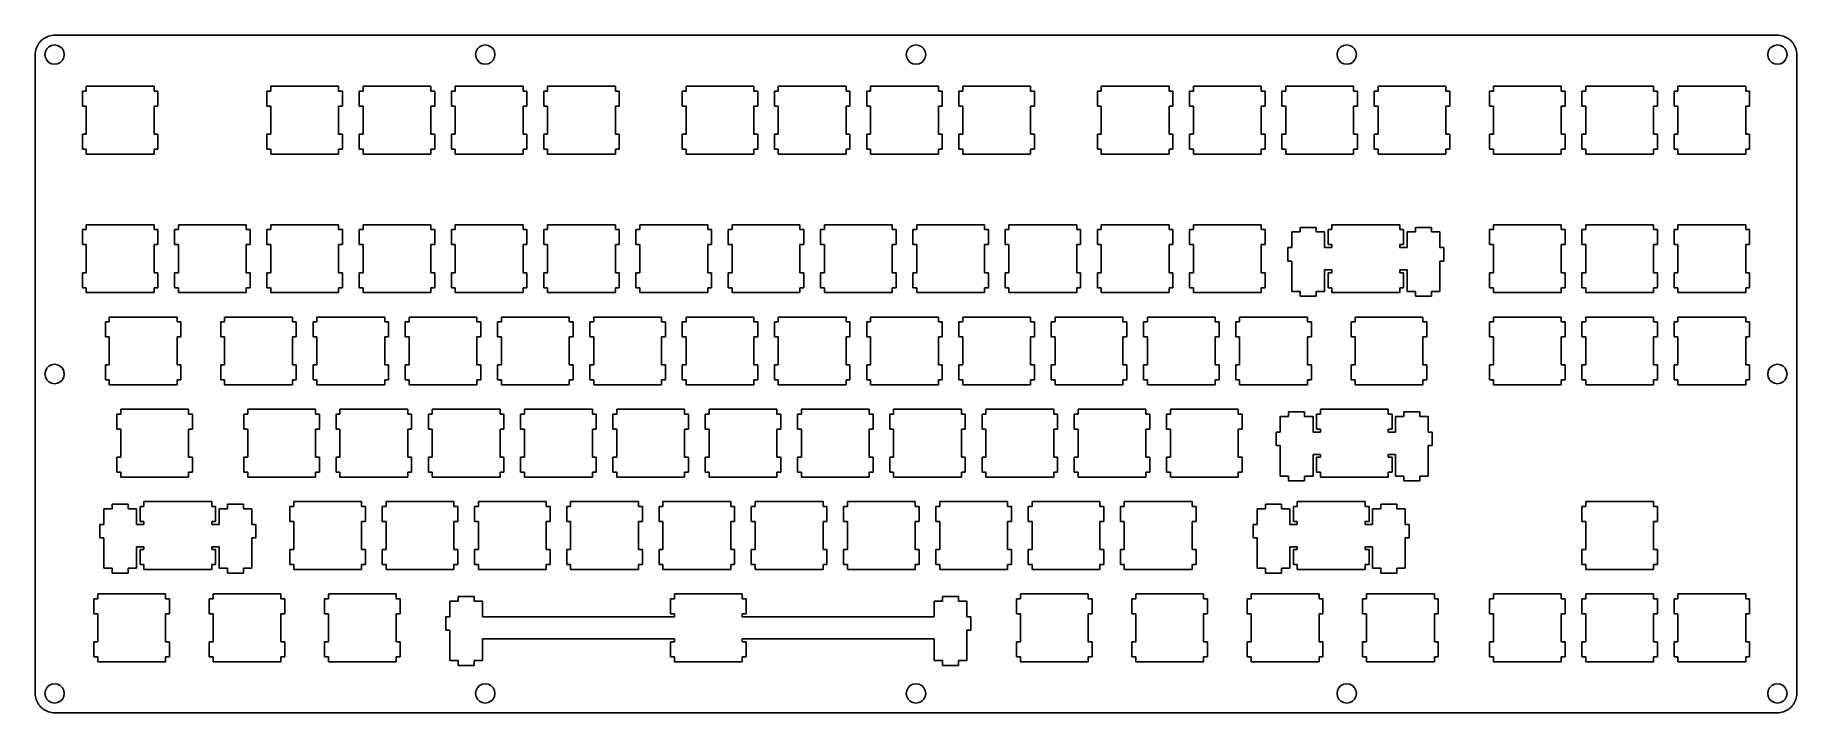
# Model space of a CAD drawing. Extents: x 0 to 364, y 0 to 140.
import ezdxf

# ---------------------------------------------------------------- set-up
doc = ezdxf.new("R2010")
doc.units = 0
doc.layers.get('0').update_dxf_attribs({"linetype": 'CONTINUOUS'})

msp = doc.modelspace()

# ---------------------------------------------------------------- linework, layer by layer
at = {"color": 0}
for p, q in [((0.68489, 138.048), (0.85852, 138.31)), ((0.85852, 138.31), (1.05282, 138.555)), ((1.05282, 138.555), (1.26642, 138.786)), ((1.26642, 138.786), (1.49793, 139)), ((1.49793, 139), (1.74322, 139.194)), ((1.74322, 139.194), (2.00504, 139.368)), ((2.00504, 139.368), (2.27928, 139.522)), ((2.27928, 139.522), (2.56453, 139.653)), ((2.56453, 139.653), (2.85805, 139.762)), ((2.85805, 139.762), (3.16122, 139.847)), ((3.16122, 139.847), (3.4699, 139.908)), ((3.4699, 139.908), (3.78135, 139.945)), ((3.78135, 139.945), (4.09554, 139.958)), ((4.09554, 139.958), (359.759, 139.958)), ((359.759, 139.958), (360.073, 139.945)), ((360.073, 139.945), (360.384, 139.908)), ((360.384, 139.908), (360.691, 139.847)), ((360.691, 139.847), (360.994, 139.762)), ((360.994, 139.762), (361.29, 139.653)), ((361.29, 139.653), (361.576, 139.522)), ((361.576, 139.522), (361.848, 139.368)), ((361.848, 139.368), (362.109, 139.194)), ((362.109, 139.194), (362.356, 139)), ((362.356, 139), (362.585, 138.786)), ((362.585, 138.786), (362.8, 138.555)), ((362.8, 138.555), (362.994, 138.31)), ((362.994, 138.31), (363.171, 138.048)), ((0.09508, 135.957), (0.10749, 136.271)), ((0.09508, 4.13135), (0.09508, 135.957)), ((0.10749, 136.271), (0.14469, 136.583)), ((0.14469, 136.583), (0.20533, 136.892)), ((0.20533, 136.892), (0.29077, 137.195)), ((0.29077, 137.195), (0.39963, 137.488)), ((0.39963, 137.488), (0.53055, 137.773)), ((0.53055, 137.773), (0.68489, 138.048)), ((2.19246, 136.576), (2.09462, 135.957)), ((2.09462, 135.957), (2.19246, 135.34)), ((2.47633, 137.133), (2.19246, 136.576)), ((2.19246, 135.34), (2.47633, 134.782)), ((2.92006, 137.576), (2.47633, 137.133)), ((2.47633, 134.782), (2.92006, 134.34)), ((3.47679, 137.86), (2.92006, 137.576)), ((4.09554, 137.957), (3.47679, 137.86)), ((4.7129, 137.86), (4.09554, 137.957)), ((5.27099, 137.576), (4.7129, 137.86)), ((5.71334, 137.133), (5.27099, 137.576)), ((5.27099, 134.34), (5.71334, 134.782)), ((5.99722, 136.576), (5.71334, 137.133)), ((5.71334, 134.782), (5.99722, 135.34)), ((6.09505, 135.957), (5.99722, 136.576)), ((5.99722, 135.34), (6.09505, 135.957)), ((91.1091, 136.576), (91.011, 135.957)), ((91.011, 135.957), (91.1091, 135.34)), ((91.3927, 137.133), (91.1091, 136.576)), ((91.1091, 135.34), (91.3927, 134.782)), ((91.8351, 137.576), (91.3927, 137.133)), ((91.3927, 134.782), (91.8351, 134.34)), ((92.3918, 137.86), (91.8351, 137.576)), ((93.0106, 137.957), (92.3918, 137.86)), ((93.6279, 137.86), (93.0106, 137.957)), ((94.186, 137.576), (93.6279, 137.86)), ((94.6284, 137.133), (94.186, 137.576)), ((94.186, 134.34), (94.6284, 134.782)), ((94.9124, 136.576), (94.6284, 137.133)), ((94.6284, 134.782), (94.9124, 135.34)), ((95.0101, 135.957), (94.9124, 136.576)), ((94.9124, 135.34), (95.0101, 135.957)), ((180.024, 136.576), (179.926, 135.957)), ((179.926, 135.957), (180.024, 135.34)), ((180.308, 137.133), (180.024, 136.576)), ((180.024, 135.34), (180.308, 134.782)), ((180.752, 137.576), (180.308, 137.133)), ((180.308, 134.782), (180.752, 134.34)), ((181.308, 137.86), (180.752, 137.576)), ((181.926, 137.957), (181.308, 137.86)), ((182.545, 137.86), (181.926, 137.957)), ((183.103, 137.576), (182.545, 137.86)), ((183.545, 137.133), (183.103, 137.576)), ((183.103, 134.34), (183.545, 134.782)), ((183.829, 136.576), (183.545, 137.133)), ((183.545, 134.782), (183.829, 135.34)), ((183.927, 135.957), (183.829, 136.576)), ((183.829, 135.34), (183.927, 135.957)), ((268.941, 136.576), (268.843, 135.957)), ((268.843, 135.957), (268.941, 135.34)), ((269.224, 137.133), (268.941, 136.576)), ((268.941, 135.34), (269.224, 134.782)), ((269.667, 137.576), (269.224, 137.133)), ((269.224, 134.782), (269.667, 134.34)), ((270.225, 137.86), (269.667, 137.576)), ((270.842, 137.957), (270.225, 137.86)), ((271.461, 137.86), (270.842, 137.957)), ((272.018, 137.576), (271.461, 137.86)), ((272.46, 137.133), (272.018, 137.576)), ((272.018, 134.34), (272.46, 134.782)), ((272.744, 136.576), (272.46, 137.133)), ((272.46, 134.782), (272.744, 135.34)), ((272.842, 135.957), (272.744, 136.576)), ((272.744, 135.34), (272.842, 135.957)), ((357.854, 136.576), (357.759, 135.957)), ((357.759, 135.957), (357.854, 135.34)), ((358.14, 137.133), (357.854, 136.576)), ((357.854, 135.34), (358.14, 134.782)), ((358.581, 137.576), (358.14, 137.133)), ((358.14, 134.782), (358.581, 134.34)), ((359.142, 137.86), (358.581, 137.576)), ((359.759, 137.957), (359.142, 137.86)), ((360.377, 137.86), (359.759, 137.957)), ((360.934, 137.576), (360.377, 137.86)), ((361.379, 137.133), (360.934, 137.576)), ((360.934, 134.34), (361.379, 134.782)), ((361.661, 136.576), (361.379, 137.133)), ((361.379, 134.782), (361.661, 135.34)), ((361.759, 135.957), (361.661, 136.576)), ((361.661, 135.34), (361.759, 135.957)), ((363.171, 138.048), (363.322, 137.773)), ((363.322, 137.773), (363.456, 137.488)), ((363.456, 137.488), (363.562, 137.195)), ((363.562, 137.195), (363.647, 136.892)), ((363.647, 136.892), (363.71, 136.583)), ((363.71, 136.583), (363.746, 136.271)), ((363.746, 136.271), (363.76, 135.957)), ((363.76, 135.957), (363.76, 4.13135)), ((2.92006, 134.34), (3.47679, 134.056)), ((3.47679, 134.056), (4.09554, 133.958)), ((4.09554, 133.958), (4.7129, 134.056)), ((4.7129, 134.056), (5.27099, 134.34)), ((91.8351, 134.34), (92.3918, 134.056)), ((92.3918, 134.056), (93.0106, 133.958)), ((93.0106, 133.958), (93.6279, 134.056)), ((93.6279, 134.056), (94.186, 134.34)), ((180.752, 134.34), (181.308, 134.056)), ((181.308, 134.056), (181.926, 133.958)), ((181.926, 133.958), (182.545, 134.056)), ((182.545, 134.056), (183.103, 134.34)), ((269.667, 134.34), (270.225, 134.056)), ((270.225, 134.056), (270.842, 133.958)), ((270.842, 133.958), (271.461, 134.056)), ((271.461, 134.056), (272.018, 134.34)), ((358.581, 134.34), (359.142, 134.056)), ((359.142, 134.056), (359.759, 133.958)), ((359.759, 133.958), (360.377, 134.056)), ((360.377, 134.056), (360.934, 134.34)), ((10.6192, 128.432), (9.81989, 128.432)), ((9.81989, 128.432), (9.81989, 125.332)), ((10.6192, 129.433), (10.6192, 128.432)), ((24.62, 129.433), (10.6192, 129.433)), ((24.62, 128.432), (24.62, 129.433)), ((25.4207, 128.432), (24.62, 128.432)), ((25.4207, 125.332), (25.4207, 128.432)), ((48.7204, 128.432), (47.9199, 128.432)), ((47.9199, 128.432), (47.9199, 125.332)), ((48.7204, 129.433), (48.7204, 128.432)), ((62.72, 129.433), (48.7204, 129.433)), ((62.72, 128.432), (62.72, 129.433)), ((63.5208, 128.432), (62.72, 128.432)), ((63.5208, 125.332), (63.5208, 128.432)), ((67.7704, 128.432), (66.9699, 128.432)), ((66.9699, 128.432), (66.9699, 125.332)), ((67.7704, 129.433), (67.7704, 128.432)), ((81.77, 129.433), (67.7704, 129.433)), ((81.77, 128.432), (81.77, 129.433)), ((82.5708, 128.432), (81.77, 128.432)), ((82.5708, 125.332), (82.5708, 128.432)), ((86.8204, 128.432), (86.0199, 128.432)), ((86.0199, 128.432), (86.0199, 125.332)), ((86.8204, 129.433), (86.8204, 128.432)), ((100.82, 129.433), (86.8204, 129.433)), ((100.82, 128.432), (100.82, 129.433)), ((101.619, 128.432), (100.82, 128.432)), ((101.619, 125.332), (101.619, 128.432)), ((105.869, 128.432), (105.07, 128.432)), ((105.07, 128.432), (105.07, 125.332)), ((105.869, 129.433), (105.869, 128.432)), ((119.87, 129.433), (105.869, 129.433)), ((119.87, 128.432), (119.87, 129.433)), ((120.669, 128.432), (119.87, 128.432)), ((120.669, 125.332), (120.669, 128.432)), ((134.445, 128.432), (133.645, 128.432)), ((133.645, 128.432), (133.645, 125.332)), ((134.445, 129.433), (134.445, 128.432)), ((148.445, 129.433), (134.445, 129.433)), ((148.445, 128.432), (148.445, 129.433)), ((149.246, 128.432), (148.445, 128.432)), ((149.246, 125.332), (149.246, 128.432)), ((153.495, 128.432), (152.695, 128.432)), ((152.695, 128.432), (152.695, 125.332)), ((153.495, 129.433), (153.495, 128.432)), ((167.495, 129.433), (153.495, 129.433)), ((167.495, 128.432), (167.495, 129.433)), ((168.296, 128.432), (167.495, 128.432)), ((168.296, 125.332), (168.296, 128.432)), ((172.545, 128.432), (171.745, 128.432)), ((171.745, 128.432), (171.745, 125.332)), ((172.545, 129.433), (172.545, 128.432)), ((186.545, 129.433), (172.545, 129.433)), ((186.545, 128.432), (186.545, 129.433)), ((187.346, 128.432), (186.545, 128.432)), ((187.346, 125.332), (187.346, 128.432)), ((191.595, 128.432), (190.795, 128.432)), ((190.795, 128.432), (190.795, 125.332)), ((191.595, 129.433), (191.595, 128.432)), ((205.595, 129.433), (191.595, 129.433)), ((205.595, 128.432), (205.595, 129.433)), ((206.396, 128.432), (205.595, 128.432)), ((206.396, 125.332), (206.396, 128.432)), ((220.17, 128.432), (219.37, 128.432)), ((219.37, 128.432), (219.37, 125.332)), ((220.17, 129.433), (220.17, 128.432)), ((234.17, 129.433), (220.17, 129.433)), ((234.17, 128.432), (234.17, 129.433)), ((234.971, 128.432), (234.17, 128.432)), ((234.971, 125.332), (234.971, 128.432)), ((239.22, 128.432), (238.42, 128.432)), ((238.42, 128.432), (238.42, 125.332)), ((239.22, 129.433), (239.22, 128.432)), ((253.22, 129.433), (239.22, 129.433)), ((253.22, 128.432), (253.22, 129.433)), ((254.021, 128.432), (253.22, 128.432)), ((254.021, 125.332), (254.021, 128.432)), ((258.27, 128.432), (257.47, 128.432)), ((257.47, 128.432), (257.47, 125.332)), ((258.27, 129.433), (258.27, 128.432)), ((272.27, 129.433), (258.27, 129.433)), ((272.27, 128.432), (272.27, 129.433)), ((273.071, 128.432), (272.27, 128.432)), ((273.071, 125.332), (273.071, 128.432)), ((277.32, 128.432), (276.52, 128.432)), ((276.52, 128.432), (276.52, 125.332)), ((277.32, 129.433), (277.32, 128.432)), ((291.32, 129.433), (277.32, 129.433)), ((291.32, 128.432), (291.32, 129.433)), ((292.121, 128.432), (291.32, 128.432)), ((292.121, 125.332), (292.121, 128.432)), ((301.133, 128.432), (300.332, 128.432)), ((300.332, 128.432), (300.332, 125.332)), ((301.133, 129.433), (301.133, 128.432)), ((315.133, 129.433), (301.133, 129.433)), ((315.133, 128.432), (315.133, 129.433)), ((315.933, 128.432), (315.133, 128.432)), ((315.933, 125.332), (315.933, 128.432)), ((320.183, 128.432), (319.382, 128.432)), ((319.382, 128.432), (319.382, 125.332)), ((320.183, 129.433), (320.183, 128.432)), ((334.183, 129.433), (320.183, 129.433)), ((334.183, 128.432), (334.183, 129.433)), ((334.983, 128.432), (334.183, 128.432)), ((334.983, 125.332), (334.983, 128.432)), ((339.233, 128.432), (338.432, 128.432)), ((338.432, 128.432), (338.432, 125.332)), ((339.233, 129.433), (339.233, 128.432)), ((353.233, 129.433), (339.233, 129.433)), ((353.233, 128.432), (353.233, 129.433)), ((354.034, 128.432), (353.233, 128.432)), ((354.034, 125.332), (354.034, 128.432)), ((9.81989, 125.332), (10.6192, 125.332)), ((10.6192, 125.332), (10.6192, 119.534)), ((24.62, 119.534), (24.62, 125.332)), ((24.62, 125.332), (25.4207, 125.332)), ((47.9199, 125.332), (48.7204, 125.332)), ((48.7204, 125.332), (48.7204, 119.534)), ((62.72, 119.534), (62.72, 125.332)), ((62.72, 125.332), (63.5208, 125.332)), ((66.9699, 125.332), (67.7704, 125.332)), ((67.7704, 125.332), (67.7704, 119.534)), ((81.77, 119.534), (81.77, 125.332)), ((81.77, 125.332), (82.5708, 125.332)), ((86.0199, 125.332), (86.8204, 125.332)), ((86.8204, 125.332), (86.8204, 119.534)), ((100.82, 119.534), (100.82, 125.332)), ((100.82, 125.332), (101.619, 125.332)), ((105.07, 125.332), (105.869, 125.332)), ((105.869, 125.332), (105.869, 119.534)), ((119.87, 119.534), (119.87, 125.332)), ((119.87, 125.332), (120.669, 125.332)), ((133.645, 125.332), (134.445, 125.332)), ((134.445, 125.332), (134.445, 119.534)), ((148.445, 119.534), (148.445, 125.332)), ((148.445, 125.332), (149.246, 125.332)), ((152.695, 125.332), (153.495, 125.332)), ((153.495, 125.332), (153.495, 119.534)), ((167.495, 119.534), (167.495, 125.332)), ((167.495, 125.332), (168.296, 125.332)), ((171.745, 125.332), (172.545, 125.332)), ((172.545, 125.332), (172.545, 119.534)), ((186.545, 119.534), (186.545, 125.332)), ((186.545, 125.332), (187.346, 125.332)), ((190.795, 125.332), (191.595, 125.332)), ((191.595, 125.332), (191.595, 119.534)), ((205.595, 119.534), (205.595, 125.332)), ((205.595, 125.332), (206.396, 125.332)), ((219.37, 125.332), (220.17, 125.332)), ((220.17, 125.332), (220.17, 119.534)), ((234.17, 119.534), (234.17, 125.332)), ((234.17, 125.332), (234.971, 125.332)), ((238.42, 125.332), (239.22, 125.332)), ((239.22, 125.332), (239.22, 119.534)), ((253.22, 119.534), (253.22, 125.332)), ((253.22, 125.332), (254.021, 125.332)), ((257.47, 125.332), (258.27, 125.332)), ((258.27, 125.332), (258.27, 119.534)), ((272.27, 119.534), (272.27, 125.332)), ((272.27, 125.332), (273.071, 125.332)), ((276.52, 125.332), (277.32, 125.332)), ((277.32, 125.332), (277.32, 119.534)), ((291.32, 119.534), (291.32, 125.332)), ((291.32, 125.332), (292.121, 125.332)), ((300.332, 125.332), (301.133, 125.332)), ((301.133, 125.332), (301.133, 119.534)), ((315.133, 119.534), (315.133, 125.332)), ((315.133, 125.332), (315.933, 125.332)), ((319.382, 125.332), (320.183, 125.332)), ((320.183, 125.332), (320.183, 119.534)), ((334.183, 119.534), (334.183, 125.332)), ((334.183, 125.332), (334.983, 125.332)), ((338.432, 125.332), (339.233, 125.332)), ((339.233, 125.332), (339.233, 119.534)), ((353.233, 119.534), (353.233, 125.332)), ((353.233, 125.332), (354.034, 125.332)), ((10.6192, 119.534), (9.81989, 119.534)), ((9.81989, 119.534), (9.81989, 116.432)), ((9.81989, 116.432), (10.6192, 116.432)), ((10.6192, 116.432), (10.6192, 115.433)), ((25.4207, 119.534), (24.62, 119.534)), ((24.62, 115.433), (24.62, 116.432)), ((24.62, 116.432), (25.4207, 116.432)), ((25.4207, 116.432), (25.4207, 119.534)), ((48.7204, 119.534), (47.9199, 119.534)), ((47.9199, 119.534), (47.9199, 116.432)), ((47.9199, 116.432), (48.7204, 116.432)), ((48.7204, 116.432), (48.7204, 115.433)), ((63.5208, 119.534), (62.72, 119.534)), ((62.72, 115.433), (62.72, 116.432)), ((62.72, 116.432), (63.5208, 116.432)), ((63.5208, 116.432), (63.5208, 119.534)), ((67.7704, 119.534), (66.9699, 119.534)), ((66.9699, 119.534), (66.9699, 116.432)), ((66.9699, 116.432), (67.7704, 116.432)), ((67.7704, 116.432), (67.7704, 115.433)), ((82.5708, 119.534), (81.77, 119.534)), ((81.77, 115.433), (81.77, 116.432)), ((81.77, 116.432), (82.5708, 116.432)), ((82.5708, 116.432), (82.5708, 119.534)), ((86.8204, 119.534), (86.0199, 119.534)), ((86.0199, 119.534), (86.0199, 116.432)), ((86.0199, 116.432), (86.8204, 116.432)), ((86.8204, 116.432), (86.8204, 115.433)), ((101.619, 119.534), (100.82, 119.534)), ((100.82, 115.433), (100.82, 116.432)), ((100.82, 116.432), (101.619, 116.432)), ((101.619, 116.432), (101.619, 119.534)), ((105.869, 119.534), (105.07, 119.534)), ((105.07, 119.534), (105.07, 116.432)), ((105.07, 116.432), (105.869, 116.432)), ((105.869, 116.432), (105.869, 115.433)), ((120.669, 119.534), (119.87, 119.534)), ((119.87, 115.433), (119.87, 116.432)), ((119.87, 116.432), (120.669, 116.432)), ((120.669, 116.432), (120.669, 119.534)), ((134.445, 119.534), (133.645, 119.534)), ((133.645, 119.534), (133.645, 116.432)), ((133.645, 116.432), (134.445, 116.432)), ((134.445, 116.432), (134.445, 115.433)), ((149.246, 119.534), (148.445, 119.534)), ((148.445, 115.433), (148.445, 116.432)), ((148.445, 116.432), (149.246, 116.432)), ((149.246, 116.432), (149.246, 119.534)), ((153.495, 119.534), (152.695, 119.534)), ((152.695, 119.534), (152.695, 116.432)), ((152.695, 116.432), (153.495, 116.432)), ((153.495, 116.432), (153.495, 115.433)), ((168.296, 119.534), (167.495, 119.534)), ((167.495, 115.433), (167.495, 116.432)), ((167.495, 116.432), (168.296, 116.432)), ((168.296, 116.432), (168.296, 119.534)), ((172.545, 119.534), (171.745, 119.534)), ((171.745, 119.534), (171.745, 116.432)), ((171.745, 116.432), (172.545, 116.432)), ((172.545, 116.432), (172.545, 115.433)), ((187.346, 119.534), (186.545, 119.534)), ((186.545, 115.433), (186.545, 116.432)), ((186.545, 116.432), (187.346, 116.432)), ((187.346, 116.432), (187.346, 119.534)), ((191.595, 119.534), (190.795, 119.534)), ((190.795, 119.534), (190.795, 116.432)), ((190.795, 116.432), (191.595, 116.432)), ((191.595, 116.432), (191.595, 115.433)), ((206.396, 119.534), (205.595, 119.534)), ((205.595, 115.433), (205.595, 116.432)), ((205.595, 116.432), (206.396, 116.432)), ((206.396, 116.432), (206.396, 119.534)), ((220.17, 119.534), (219.37, 119.534)), ((219.37, 119.534), (219.37, 116.432)), ((219.37, 116.432), (220.17, 116.432)), ((220.17, 116.432), (220.17, 115.433)), ((234.971, 119.534), (234.17, 119.534)), ((234.17, 115.433), (234.17, 116.432)), ((234.17, 116.432), (234.971, 116.432)), ((234.971, 116.432), (234.971, 119.534)), ((239.22, 119.534), (238.42, 119.534)), ((238.42, 119.534), (238.42, 116.432)), ((238.42, 116.432), (239.22, 116.432)), ((239.22, 116.432), (239.22, 115.433)), ((254.021, 119.534), (253.22, 119.534)), ((253.22, 115.433), (253.22, 116.432)), ((253.22, 116.432), (254.021, 116.432)), ((254.021, 116.432), (254.021, 119.534)), ((258.27, 119.534), (257.47, 119.534)), ((257.47, 119.534), (257.47, 116.432)), ((257.47, 116.432), (258.27, 116.432)), ((258.27, 116.432), (258.27, 115.433)), ((273.071, 119.534), (272.27, 119.534)), ((272.27, 115.433), (272.27, 116.432)), ((272.27, 116.432), (273.071, 116.432)), ((273.071, 116.432), (273.071, 119.534)), ((277.32, 119.534), (276.52, 119.534)), ((276.52, 119.534), (276.52, 116.432)), ((276.52, 116.432), (277.32, 116.432)), ((277.32, 116.432), (277.32, 115.433)), ((292.121, 119.534), (291.32, 119.534)), ((291.32, 115.433), (291.32, 116.432)), ((291.32, 116.432), (292.121, 116.432)), ((292.121, 116.432), (292.121, 119.534)), ((301.133, 119.534), (300.332, 119.534)), ((300.332, 119.534), (300.332, 116.432)), ((300.332, 116.432), (301.133, 116.432)), ((301.133, 116.432), (301.133, 115.433)), ((315.933, 119.534), (315.133, 119.534)), ((315.133, 115.433), (315.133, 116.432)), ((315.133, 116.432), (315.933, 116.432)), ((315.933, 116.432), (315.933, 119.534)), ((320.183, 119.534), (319.382, 119.534)), ((319.382, 119.534), (319.382, 116.432)), ((319.382, 116.432), (320.183, 116.432)), ((320.183, 116.432), (320.183, 115.433)), ((334.983, 119.534), (334.183, 119.534)), ((334.183, 115.433), (334.183, 116.432)), ((334.183, 116.432), (334.983, 116.432)), ((334.983, 116.432), (334.983, 119.534)), ((339.233, 119.534), (338.432, 119.534)), ((338.432, 119.534), (338.432, 116.432)), ((338.432, 116.432), (339.233, 116.432)), ((339.233, 116.432), (339.233, 115.433)), ((354.034, 119.534), (353.233, 119.534)), ((353.233, 115.433), (353.233, 116.432)), ((353.233, 116.432), (354.034, 116.432)), ((354.034, 116.432), (354.034, 119.534)), ((10.6192, 115.433), (24.62, 115.433)), ((48.7204, 115.433), (62.72, 115.433)), ((67.7704, 115.433), (81.77, 115.433)), ((86.8204, 115.433), (100.82, 115.433)), ((105.869, 115.433), (119.87, 115.433)), ((134.445, 115.433), (148.445, 115.433)), ((153.495, 115.433), (167.495, 115.433)), ((172.545, 115.433), (186.545, 115.433)), ((191.595, 115.433), (205.595, 115.433)), ((220.17, 115.433), (234.17, 115.433)), ((239.22, 115.433), (253.22, 115.433)), ((258.27, 115.433), (272.27, 115.433)), ((277.32, 115.433), (291.32, 115.433)), ((301.133, 115.433), (315.133, 115.433)), ((320.183, 115.433), (334.183, 115.433)), ((339.233, 115.433), (353.233, 115.433)), ((10.6192, 99.8569), (9.81989, 99.8569)), ((9.81989, 99.8569), (9.81989, 96.7574)), ((10.6192, 100.857), (10.6192, 99.8569)), ((24.62, 100.857), (10.6192, 100.857)), ((24.62, 99.8569), (24.62, 100.857)), ((25.4207, 99.8569), (24.62, 99.8569)), ((25.4207, 96.7574), (25.4207, 99.8569)), ((29.6706, 99.8569), (28.8699, 99.8569)), ((28.8699, 99.8569), (28.8699, 96.7574)), ((29.6706, 100.857), (29.6706, 99.8569)), ((43.67, 100.857), (29.6706, 100.857)), ((43.67, 99.8569), (43.67, 100.857)), ((44.4708, 99.8569), (43.67, 99.8569)), ((44.4708, 96.7574), (44.4708, 99.8569)), ((48.7204, 99.8569), (47.9199, 99.8569)), ((47.9199, 99.8569), (47.9199, 96.7574)), ((48.7204, 100.857), (48.7204, 99.8569)), ((62.72, 100.857), (48.7204, 100.857)), ((62.72, 99.8569), (62.72, 100.857)), ((63.5208, 99.8569), (62.72, 99.8569)), ((63.5208, 96.7574), (63.5208, 99.8569)), ((67.7704, 99.8569), (66.9699, 99.8569)), ((66.9699, 99.8569), (66.9699, 96.7574)), ((67.7704, 100.857), (67.7704, 99.8569)), ((81.77, 100.857), (67.7704, 100.857)), ((81.77, 99.8569), (81.77, 100.857)), ((82.5708, 99.8569), (81.77, 99.8569)), ((82.5708, 96.7574), (82.5708, 99.8569)), ((86.8204, 99.8569), (86.0199, 99.8569)), ((86.0199, 99.8569), (86.0199, 96.7574)), ((86.8204, 100.857), (86.8204, 99.8569)), ((100.82, 100.857), (86.8204, 100.857)), ((100.82, 99.8569), (100.82, 100.857)), ((101.619, 99.8569), (100.82, 99.8569)), ((101.619, 96.7574), (101.619, 99.8569)), ((105.869, 99.8569), (105.07, 99.8569)), ((105.07, 99.8569), (105.07, 96.7574)), ((105.869, 100.857), (105.869, 99.8569)), ((119.87, 100.857), (105.869, 100.857)), ((119.87, 99.8569), (119.87, 100.857)), ((120.669, 99.8569), (119.87, 99.8569)), ((120.669, 96.7574), (120.669, 99.8569)), ((124.919, 99.8569), (124.12, 99.8569)), ((124.12, 99.8569), (124.12, 96.7574)), ((124.919, 100.857), (124.919, 99.8569)), ((138.92, 100.857), (124.919, 100.857)), ((138.92, 99.8569), (138.92, 100.857)), ((139.721, 99.8569), (138.92, 99.8569)), ((139.721, 96.7574), (139.721, 99.8569)), ((143.97, 99.8569), (143.17, 99.8569)), ((143.17, 99.8569), (143.17, 96.7574)), ((143.97, 100.857), (143.97, 99.8569)), ((157.97, 100.857), (143.97, 100.857)), ((157.97, 99.8569), (157.97, 100.857)), ((158.771, 99.8569), (157.97, 99.8569)), ((158.771, 96.7574), (158.771, 99.8569)), ((163.02, 99.8569), (162.22, 99.8569)), ((162.22, 99.8569), (162.22, 96.7574)), ((163.02, 100.857), (163.02, 99.8569)), ((177.02, 100.857), (163.02, 100.857)), ((177.02, 99.8569), (177.02, 100.857)), ((177.821, 99.8569), (177.02, 99.8569)), ((177.821, 96.7574), (177.821, 99.8569)), ((182.07, 99.8569), (181.27, 99.8569)), ((181.27, 99.8569), (181.27, 96.7574)), ((182.07, 100.857), (182.07, 99.8569)), ((196.07, 100.857), (182.07, 100.857)), ((196.07, 99.8569), (196.07, 100.857)), ((196.871, 99.8569), (196.07, 99.8569)), ((196.871, 96.7574), (196.871, 99.8569)), ((201.12, 99.8569), (200.32, 99.8569)), ((200.32, 99.8569), (200.32, 96.7574)), ((201.12, 100.857), (201.12, 99.8569)), ((215.12, 100.857), (201.12, 100.857)), ((215.12, 99.8569), (215.12, 100.857)), ((215.921, 99.8569), (215.12, 99.8569)), ((215.921, 96.7574), (215.921, 99.8569)), ((220.17, 99.8569), (219.37, 99.8569)), ((219.37, 99.8569), (219.37, 96.7574)), ((220.17, 100.857), (220.17, 99.8569)), ((234.17, 100.857), (220.17, 100.857)), ((234.17, 99.8569), (234.17, 100.857)), ((234.971, 99.8569), (234.17, 99.8569)), ((234.971, 96.7574), (234.971, 99.8569)), ((239.22, 99.8569), (238.42, 99.8569)), ((238.42, 99.8569), (238.42, 96.7574)), ((239.22, 100.857), (239.22, 99.8569)), ((253.22, 100.857), (239.22, 100.857)), ((253.22, 99.8569), (253.22, 100.857)), ((254.021, 99.8569), (253.22, 99.8569)), ((254.021, 96.7574), (254.021, 99.8569)), ((261.246, 99.387), (259.52, 99.387)), ((259.52, 99.387), (259.52, 96.1566)), ((264.546, 100.307), (261.246, 100.307)), ((261.246, 100.307), (261.246, 99.387)), ((264.546, 99.387), (264.546, 100.307)), ((266.27, 99.387), (264.546, 99.387)), ((266.27, 96.1566), (266.27, 99.387)), ((267.795, 99.8569), (266.995, 99.8569)), ((266.995, 99.8569), (266.995, 96.7574)), ((267.795, 100.857), (267.795, 99.8569)), ((281.795, 100.857), (267.795, 100.857)), ((281.795, 99.8569), (281.795, 100.857)), ((282.596, 99.8569), (281.795, 99.8569)), ((282.596, 96.7574), (282.596, 99.8569)), ((285.046, 99.387), (283.32, 99.387)), ((283.32, 99.387), (283.32, 96.1566)), ((288.345, 100.307), (285.046, 100.307)), ((285.046, 100.307), (285.046, 99.387)), ((288.345, 99.387), (288.345, 100.307)), ((290.07, 99.387), (288.345, 99.387)), ((290.07, 96.1566), (290.07, 99.387)), ((301.133, 99.8569), (300.332, 99.8569)), ((300.332, 99.8569), (300.332, 96.7574)), ((301.133, 100.857), (301.133, 99.8569)), ((315.133, 100.857), (301.133, 100.857)), ((315.133, 99.8569), (315.133, 100.857)), ((315.933, 99.8569), (315.133, 99.8569)), ((315.933, 96.7574), (315.933, 99.8569)), ((320.183, 99.8569), (319.382, 99.8569)), ((319.382, 99.8569), (319.382, 96.7574)), ((320.183, 100.857), (320.183, 99.8569)), ((334.183, 100.857), (320.183, 100.857)), ((334.183, 99.8569), (334.183, 100.857)), ((334.983, 99.8569), (334.183, 99.8569)), ((334.983, 96.7574), (334.983, 99.8569)), ((339.233, 99.8569), (338.432, 99.8569)), ((338.432, 99.8569), (338.432, 96.7574)), ((339.233, 100.857), (339.233, 99.8569)), ((353.233, 100.857), (339.233, 100.857)), ((353.233, 99.8569), (353.233, 100.857)), ((354.034, 99.8569), (353.233, 99.8569)), ((354.034, 96.7574), (354.034, 99.8569)), ((9.81989, 96.7574), (10.6192, 96.7574)), ((10.6192, 96.7574), (10.6192, 90.9574)), ((24.62, 90.9574), (24.62, 96.7574)), ((24.62, 96.7574), (25.4207, 96.7574)), ((28.8699, 96.7574), (29.6706, 96.7574)), ((29.6706, 96.7574), (29.6706, 90.9574)), ((43.67, 90.9574), (43.67, 96.7574)), ((43.67, 96.7574), (44.4708, 96.7574)), ((47.9199, 96.7574), (48.7204, 96.7574)), ((48.7204, 96.7574), (48.7204, 90.9574)), ((62.72, 90.9574), (62.72, 96.7574)), ((62.72, 96.7574), (63.5208, 96.7574)), ((66.9699, 96.7574), (67.7704, 96.7574)), ((67.7704, 96.7574), (67.7704, 90.9574)), ((81.77, 90.9574), (81.77, 96.7574)), ((81.77, 96.7574), (82.5708, 96.7574)), ((86.0199, 96.7574), (86.8204, 96.7574)), ((86.8204, 96.7574), (86.8204, 90.9574)), ((100.82, 90.9574), (100.82, 96.7574)), ((100.82, 96.7574), (101.619, 96.7574)), ((105.07, 96.7574), (105.869, 96.7574)), ((105.869, 96.7574), (105.869, 90.9574)), ((119.87, 90.9574), (119.87, 96.7574)), ((119.87, 96.7574), (120.669, 96.7574)), ((124.12, 96.7574), (124.919, 96.7574)), ((124.919, 96.7574), (124.919, 90.9574)), ((138.92, 90.9574), (138.92, 96.7574)), ((138.92, 96.7574), (139.721, 96.7574)), ((143.17, 96.7574), (143.97, 96.7574)), ((143.97, 96.7574), (143.97, 90.9574)), ((157.97, 90.9574), (157.97, 96.7574)), ((157.97, 96.7574), (158.771, 96.7574)), ((162.22, 96.7574), (163.02, 96.7574)), ((163.02, 96.7574), (163.02, 90.9574)), ((177.02, 90.9574), (177.02, 96.7574)), ((177.02, 96.7574), (177.821, 96.7574)), ((181.27, 96.7574), (182.07, 96.7574)), ((182.07, 96.7574), (182.07, 90.9574)), ((196.07, 90.9574), (196.07, 96.7574)), ((196.07, 96.7574), (196.871, 96.7574)), ((200.32, 96.7574), (201.12, 96.7574)), ((201.12, 96.7574), (201.12, 90.9574)), ((215.12, 90.9574), (215.12, 96.7574)), ((215.12, 96.7574), (215.921, 96.7574)), ((219.37, 96.7574), (220.17, 96.7574)), ((220.17, 96.7574), (220.17, 90.9574)), ((234.17, 90.9574), (234.17, 96.7574)), ((234.17, 96.7574), (234.971, 96.7574)), ((238.42, 96.7574), (239.22, 96.7574)), ((239.22, 96.7574), (239.22, 90.9574)), ((253.22, 90.9574), (253.22, 96.7574)), ((253.22, 96.7574), (254.021, 96.7574)), ((259.52, 96.1566), (258.695, 96.1566)), ((258.695, 96.1566), (258.695, 93.3581)), ((267.795, 96.1566), (266.27, 96.1566)), ((266.995, 96.7574), (267.795, 96.7574)), ((267.795, 96.7574), (267.795, 96.1566)), ((281.795, 96.1566), (281.795, 96.7574)), ((281.795, 96.7574), (282.596, 96.7574)), ((283.32, 96.1566), (281.795, 96.1566)), ((290.896, 96.1566), (290.07, 96.1566)), ((290.896, 93.3581), (290.896, 96.1566)), ((300.332, 96.7574), (301.133, 96.7574)), ((301.133, 96.7574), (301.133, 90.9574)), ((315.133, 90.9574), (315.133, 96.7574)), ((315.133, 96.7574), (315.933, 96.7574)), ((319.382, 96.7574), (320.183, 96.7574)), ((320.183, 96.7574), (320.183, 90.9574)), ((334.183, 90.9574), (334.183, 96.7574)), ((334.183, 96.7574), (334.983, 96.7574)), ((338.432, 96.7574), (339.233, 96.7574)), ((339.233, 96.7574), (339.233, 90.9574)), ((353.233, 90.9574), (353.233, 96.7574)), ((353.233, 96.7574), (354.034, 96.7574)), ((10.6192, 90.9574), (9.81989, 90.9574)), ((9.81989, 90.9574), (9.81989, 87.8568)), ((25.4207, 90.9574), (24.62, 90.9574)), ((25.4207, 87.8568), (25.4207, 90.9574)), ((29.6706, 90.9574), (28.8699, 90.9574)), ((28.8699, 90.9574), (28.8699, 87.8568)), ((44.4708, 90.9574), (43.67, 90.9574)), ((44.4708, 87.8568), (44.4708, 90.9574)), ((48.7204, 90.9574), (47.9199, 90.9574)), ((47.9199, 90.9574), (47.9199, 87.8568)), ((63.5208, 90.9574), (62.72, 90.9574)), ((63.5208, 87.8568), (63.5208, 90.9574)), ((67.7704, 90.9574), (66.9699, 90.9574)), ((66.9699, 90.9574), (66.9699, 87.8568)), ((82.5708, 90.9574), (81.77, 90.9574)), ((82.5708, 87.8568), (82.5708, 90.9574)), ((86.8204, 90.9574), (86.0199, 90.9574)), ((86.0199, 90.9574), (86.0199, 87.8568)), ((101.619, 90.9574), (100.82, 90.9574)), ((101.619, 87.8568), (101.619, 90.9574)), ((105.869, 90.9574), (105.07, 90.9574)), ((105.07, 90.9574), (105.07, 87.8568)), ((120.669, 90.9574), (119.87, 90.9574)), ((120.669, 87.8568), (120.669, 90.9574)), ((124.919, 90.9574), (124.12, 90.9574)), ((124.12, 90.9574), (124.12, 87.8568)), ((139.721, 90.9574), (138.92, 90.9574)), ((139.721, 87.8568), (139.721, 90.9574)), ((143.97, 90.9574), (143.17, 90.9574)), ((143.17, 90.9574), (143.17, 87.8568)), ((158.771, 90.9574), (157.97, 90.9574)), ((158.771, 87.8568), (158.771, 90.9574)), ((163.02, 90.9574), (162.22, 90.9574)), ((162.22, 90.9574), (162.22, 87.8568)), ((177.821, 90.9574), (177.02, 90.9574)), ((177.821, 87.8568), (177.821, 90.9574)), ((182.07, 90.9574), (181.27, 90.9574)), ((181.27, 90.9574), (181.27, 87.8568)), ((196.871, 90.9574), (196.07, 90.9574)), ((196.871, 87.8568), (196.871, 90.9574)), ((201.12, 90.9574), (200.32, 90.9574)), ((200.32, 90.9574), (200.32, 87.8568)), ((215.921, 90.9574), (215.12, 90.9574)), ((215.921, 87.8568), (215.921, 90.9574)), ((220.17, 90.9574), (219.37, 90.9574)), ((219.37, 90.9574), (219.37, 87.8568)), ((234.971, 90.9574), (234.17, 90.9574)), ((234.971, 87.8568), (234.971, 90.9574)), ((239.22, 90.9574), (238.42, 90.9574)), ((238.42, 90.9574), (238.42, 87.8568)), ((254.021, 90.9574), (253.22, 90.9574)), ((254.021, 87.8568), (254.021, 90.9574)), ((258.695, 93.3581), (259.52, 93.3581)), ((259.52, 93.3581), (259.52, 87.0878)), ((266.27, 87.0878), (266.27, 91.5568)), ((266.27, 91.5568), (267.795, 91.5568)), ((267.795, 90.9574), (266.995, 90.9574)), ((266.995, 90.9574), (266.995, 87.8568)), ((267.795, 91.5568), (267.795, 90.9574)), ((281.795, 90.9574), (281.795, 91.5568)), ((281.795, 91.5568), (283.32, 91.5568)), ((282.596, 90.9574), (281.795, 90.9574)), ((282.596, 87.8568), (282.596, 90.9574)), ((283.32, 91.5568), (283.32, 87.0878)), ((290.07, 87.0878), (290.07, 93.3581)), ((290.07, 93.3581), (290.896, 93.3581)), ((301.133, 90.9574), (300.332, 90.9574)), ((300.332, 90.9574), (300.332, 87.8568)), ((315.933, 90.9574), (315.133, 90.9574)), ((315.933, 87.8568), (315.933, 90.9574)), ((320.183, 90.9574), (319.382, 90.9574)), ((319.382, 90.9574), (319.382, 87.8568)), ((334.983, 90.9574), (334.183, 90.9574)), ((334.983, 87.8568), (334.983, 90.9574)), ((339.233, 90.9574), (338.432, 90.9574)), ((338.432, 90.9574), (338.432, 87.8568)), ((354.034, 90.9574), (353.233, 90.9574)), ((354.034, 87.8568), (354.034, 90.9574)), ((9.81989, 87.8568), (10.6192, 87.8568)), ((10.6192, 87.8568), (10.6192, 86.8578)), ((24.62, 86.8578), (24.62, 87.8568)), ((24.62, 87.8568), (25.4207, 87.8568)), ((28.8699, 87.8568), (29.6706, 87.8568)), ((29.6706, 87.8568), (29.6706, 86.8578)), ((43.67, 86.8578), (43.67, 87.8568)), ((43.67, 87.8568), (44.4708, 87.8568)), ((47.9199, 87.8568), (48.7204, 87.8568)), ((48.7204, 87.8568), (48.7204, 86.8578)), ((62.72, 86.8578), (62.72, 87.8568)), ((62.72, 87.8568), (63.5208, 87.8568)), ((66.9699, 87.8568), (67.7704, 87.8568)), ((67.7704, 87.8568), (67.7704, 86.8578)), ((81.77, 86.8578), (81.77, 87.8568)), ((81.77, 87.8568), (82.5708, 87.8568)), ((86.0199, 87.8568), (86.8204, 87.8568)), ((86.8204, 87.8568), (86.8204, 86.8578)), ((100.82, 86.8578), (100.82, 87.8568)), ((100.82, 87.8568), (101.619, 87.8568)), ((105.07, 87.8568), (105.869, 87.8568)), ((105.869, 87.8568), (105.869, 86.8578)), ((119.87, 86.8578), (119.87, 87.8568)), ((119.87, 87.8568), (120.669, 87.8568)), ((124.12, 87.8568), (124.919, 87.8568)), ((124.919, 87.8568), (124.919, 86.8578)), ((138.92, 86.8578), (138.92, 87.8568)), ((138.92, 87.8568), (139.721, 87.8568)), ((143.17, 87.8568), (143.97, 87.8568)), ((143.97, 87.8568), (143.97, 86.8578)), ((157.97, 86.8578), (157.97, 87.8568)), ((157.97, 87.8568), (158.771, 87.8568)), ((162.22, 87.8568), (163.02, 87.8568)), ((163.02, 87.8568), (163.02, 86.8578)), ((177.02, 86.8578), (177.02, 87.8568)), ((177.02, 87.8568), (177.821, 87.8568)), ((181.27, 87.8568), (182.07, 87.8568)), ((182.07, 87.8568), (182.07, 86.8578)), ((196.07, 86.8578), (196.07, 87.8568)), ((196.07, 87.8568), (196.871, 87.8568)), ((200.32, 87.8568), (201.12, 87.8568)), ((201.12, 87.8568), (201.12, 86.8578)), ((215.12, 86.8578), (215.12, 87.8568)), ((215.12, 87.8568), (215.921, 87.8568)), ((219.37, 87.8568), (220.17, 87.8568)), ((220.17, 87.8568), (220.17, 86.8578)), ((234.17, 86.8578), (234.17, 87.8568)), ((234.17, 87.8568), (234.971, 87.8568)), ((238.42, 87.8568), (239.22, 87.8568)), ((239.22, 87.8568), (239.22, 86.8578)), ((253.22, 86.8578), (253.22, 87.8568)), ((253.22, 87.8568), (254.021, 87.8568)), ((266.995, 87.8568), (267.795, 87.8568)), ((267.795, 87.8568), (267.795, 86.8578)), ((281.795, 86.8578), (281.795, 87.8568)), ((281.795, 87.8568), (282.596, 87.8568)), ((300.332, 87.8568), (301.133, 87.8568)), ((301.133, 87.8568), (301.133, 86.8578)), ((315.133, 86.8578), (315.133, 87.8568)), ((315.133, 87.8568), (315.933, 87.8568)), ((319.382, 87.8568), (320.183, 87.8568)), ((320.183, 87.8568), (320.183, 86.8578)), ((334.183, 86.8578), (334.183, 87.8568)), ((334.183, 87.8568), (334.983, 87.8568)), ((338.432, 87.8568), (339.233, 87.8568)), ((339.233, 87.8568), (339.233, 86.8578)), ((353.233, 86.8578), (353.233, 87.8568)), ((353.233, 87.8568), (354.034, 87.8568)), ((10.6192, 86.8578), (24.62, 86.8578)), ((29.6706, 86.8578), (43.67, 86.8578)), ((48.7204, 86.8578), (62.72, 86.8578)), ((67.7704, 86.8578), (81.77, 86.8578)), ((86.8204, 86.8578), (100.82, 86.8578)), ((105.869, 86.8578), (119.87, 86.8578)), ((124.919, 86.8578), (138.92, 86.8578)), ((143.97, 86.8578), (157.97, 86.8578)), ((163.02, 86.8578), (177.02, 86.8578)), ((182.07, 86.8578), (196.07, 86.8578)), ((201.12, 86.8578), (215.12, 86.8578)), ((220.17, 86.8578), (234.17, 86.8578)), ((239.22, 86.8578), (253.22, 86.8578)), ((259.52, 87.0878), (261.246, 87.0878)), ((261.246, 87.0878), (261.246, 86.1067)), ((261.246, 86.1067), (264.546, 86.1067)), ((264.546, 86.1067), (264.546, 87.0878)), ((264.546, 87.0878), (266.27, 87.0878)), ((267.795, 86.8578), (281.795, 86.8578)), ((283.32, 87.0878), (285.046, 87.0878)), ((285.046, 87.0878), (285.046, 86.1067)), ((285.046, 86.1067), (288.345, 86.1067)), ((288.345, 86.1067), (288.345, 87.0878)), ((288.345, 87.0878), (290.07, 87.0878)), ((301.133, 86.8578), (315.133, 86.8578)), ((320.183, 86.8578), (334.183, 86.8578)), ((339.233, 86.8578), (353.233, 86.8578)), ((15.3831, 80.8069), (14.5824, 80.8069)), ((14.5824, 80.8069), (14.5824, 77.7074)), ((15.3831, 81.8074), (15.3831, 80.8069)), ((29.3825, 81.8074), (15.3831, 81.8074)), ((29.3825, 80.8069), (29.3825, 81.8074)), ((30.1832, 80.8069), (29.3825, 80.8069)), ((30.1832, 77.7074), (30.1832, 80.8069)), ((39.1954, 80.8069), (38.3949, 80.8069)), ((38.3949, 80.8069), (38.3949, 77.7074)), ((39.1954, 81.8074), (39.1954, 80.8069)), ((53.195, 81.8074), (39.1954, 81.8074)), ((53.195, 80.8069), (53.195, 81.8074)), ((53.9958, 80.8069), (53.195, 80.8069)), ((53.9958, 77.7074), (53.9958, 80.8069)), ((58.2454, 80.8069), (57.4449, 80.8069)), ((57.4449, 80.8069), (57.4449, 77.7074)), ((58.2454, 81.8074), (58.2454, 80.8069)), ((72.245, 81.8074), (58.2454, 81.8074)), ((72.245, 80.8069), (72.245, 81.8074)), ((73.0458, 80.8069), (72.245, 80.8069)), ((73.0458, 77.7074), (73.0458, 80.8069)), ((77.2954, 80.8069), (76.4949, 80.8069)), ((76.4949, 80.8069), (76.4949, 77.7074)), ((77.2954, 81.8074), (77.2954, 80.8069)), ((91.295, 81.8074), (77.2954, 81.8074)), ((91.295, 80.8069), (91.295, 81.8074)), ((92.0958, 80.8069), (91.295, 80.8069)), ((92.0958, 77.7074), (92.0958, 80.8069)), ((96.3454, 80.8069), (95.5449, 80.8069)), ((95.5449, 80.8069), (95.5449, 77.7074)), ((96.3454, 81.8074), (96.3454, 80.8069)), ((110.345, 81.8074), (96.3454, 81.8074)), ((110.345, 80.8069), (110.345, 81.8074)), ((111.146, 80.8069), (110.345, 80.8069)), ((111.146, 77.7074), (111.146, 80.8069)), ((115.395, 80.8069), (114.595, 80.8069)), ((114.595, 80.8069), (114.595, 77.7074)), ((115.395, 81.8074), (115.395, 80.8069)), ((129.395, 81.8074), (115.395, 81.8074)), ((129.395, 80.8069), (129.395, 81.8074)), ((130.196, 80.8069), (129.395, 80.8069)), ((130.196, 77.7074), (130.196, 80.8069)), ((134.445, 80.8069), (133.645, 80.8069)), ((133.645, 80.8069), (133.645, 77.7074)), ((134.445, 81.8074), (134.445, 80.8069)), ((148.445, 81.8074), (134.445, 81.8074)), ((148.445, 80.8069), (148.445, 81.8074)), ((149.246, 80.8069), (148.445, 80.8069)), ((149.246, 77.7074), (149.246, 80.8069)), ((153.495, 80.8069), (152.695, 80.8069)), ((152.695, 80.8069), (152.695, 77.7074)), ((153.495, 81.8074), (153.495, 80.8069)), ((167.495, 81.8074), (153.495, 81.8074)), ((167.495, 80.8069), (167.495, 81.8074)), ((168.296, 80.8069), (167.495, 80.8069)), ((168.296, 77.7074), (168.296, 80.8069)), ((172.545, 80.8069), (171.745, 80.8069)), ((171.745, 80.8069), (171.745, 77.7074)), ((172.545, 81.8074), (172.545, 80.8069)), ((186.545, 81.8074), (172.545, 81.8074)), ((186.545, 80.8069), (186.545, 81.8074)), ((187.346, 80.8069), (186.545, 80.8069)), ((187.346, 77.7074), (187.346, 80.8069)), ((191.595, 80.8069), (190.795, 80.8069)), ((190.795, 80.8069), (190.795, 77.7074)), ((191.595, 81.8074), (191.595, 80.8069)), ((205.595, 81.8074), (191.595, 81.8074)), ((205.595, 80.8069), (205.595, 81.8074)), ((206.396, 80.8069), (205.595, 80.8069)), ((206.396, 77.7074), (206.396, 80.8069)), ((210.645, 80.8069), (209.845, 80.8069)), ((209.845, 80.8069), (209.845, 77.7074)), ((210.645, 81.8074), (210.645, 80.8069)), ((224.645, 81.8074), (210.645, 81.8074)), ((224.645, 80.8069), (224.645, 81.8074)), ((225.446, 80.8069), (224.645, 80.8069)), ((225.446, 77.7074), (225.446, 80.8069)), ((229.695, 80.8069), (228.895, 80.8069)), ((228.895, 80.8069), (228.895, 77.7074)), ((229.695, 81.8074), (229.695, 80.8069)), ((243.695, 81.8074), (229.695, 81.8074)), ((243.695, 80.8069), (243.695, 81.8074)), ((244.496, 80.8069), (243.695, 80.8069)), ((244.496, 77.7074), (244.496, 80.8069)), ((248.745, 80.8069), (247.945, 80.8069)), ((247.945, 80.8069), (247.945, 77.7074)), ((248.745, 81.8074), (248.745, 80.8069)), ((262.745, 81.8074), (248.745, 81.8074)), ((262.745, 80.8069), (262.745, 81.8074)), ((263.546, 80.8069), (262.745, 80.8069)), ((263.546, 77.7074), (263.546, 80.8069)), ((272.558, 80.8069), (271.757, 80.8069)), ((271.757, 80.8069), (271.757, 77.7074)), ((272.558, 81.8074), (272.558, 80.8069)), ((286.558, 81.8074), (272.558, 81.8074)), ((286.558, 80.8069), (286.558, 81.8074)), ((287.358, 80.8069), (286.558, 80.8069)), ((287.358, 77.7074), (287.358, 80.8069)), ((301.133, 80.8069), (300.332, 80.8069)), ((300.332, 80.8069), (300.332, 77.7074)), ((301.133, 81.8074), (301.133, 80.8069)), ((315.133, 81.8074), (301.133, 81.8074)), ((315.133, 80.8069), (315.133, 81.8074)), ((315.933, 80.8069), (315.133, 80.8069)), ((315.933, 77.7074), (315.933, 80.8069)), ((320.183, 80.8069), (319.382, 80.8069)), ((319.382, 80.8069), (319.382, 77.7074)), ((320.183, 81.8074), (320.183, 80.8069)), ((334.183, 81.8074), (320.183, 81.8074)), ((334.183, 80.8069), (334.183, 81.8074)), ((334.983, 80.8069), (334.183, 80.8069)), ((334.983, 77.7074), (334.983, 80.8069)), ((339.233, 80.8069), (338.432, 80.8069)), ((338.432, 80.8069), (338.432, 77.7074)), ((339.233, 81.8074), (339.233, 80.8069)), ((353.233, 81.8074), (339.233, 81.8074)), ((353.233, 80.8069), (353.233, 81.8074)), ((354.034, 80.8069), (353.233, 80.8069)), ((354.034, 77.7074), (354.034, 80.8069)), ((14.5824, 77.7074), (15.3831, 77.7074)), ((15.3831, 77.7074), (15.3831, 71.9074)), ((29.3825, 71.9074), (29.3825, 77.7074)), ((29.3825, 77.7074), (30.1832, 77.7074)), ((38.3949, 77.7074), (39.1954, 77.7074)), ((39.1954, 77.7074), (39.1954, 71.9074)), ((53.195, 71.9074), (53.195, 77.7074)), ((53.195, 77.7074), (53.9958, 77.7074)), ((57.4449, 77.7074), (58.2454, 77.7074)), ((58.2454, 77.7074), (58.2454, 71.9074)), ((72.245, 71.9074), (72.245, 77.7074)), ((72.245, 77.7074), (73.0458, 77.7074)), ((76.4949, 77.7074), (77.2954, 77.7074)), ((77.2954, 77.7074), (77.2954, 71.9074)), ((91.295, 71.9074), (91.295, 77.7074)), ((91.295, 77.7074), (92.0958, 77.7074)), ((95.5449, 77.7074), (96.3454, 77.7074)), ((96.3454, 77.7074), (96.3454, 71.9074)), ((110.345, 71.9074), (110.345, 77.7074)), ((110.345, 77.7074), (111.146, 77.7074)), ((114.595, 77.7074), (115.395, 77.7074)), ((115.395, 77.7074), (115.395, 71.9074)), ((129.395, 71.9074), (129.395, 77.7074)), ((129.395, 77.7074), (130.196, 77.7074)), ((133.645, 77.7074), (134.445, 77.7074)), ((134.445, 77.7074), (134.445, 71.9074)), ((148.445, 71.9074), (148.445, 77.7074)), ((148.445, 77.7074), (149.246, 77.7074)), ((152.695, 77.7074), (153.495, 77.7074)), ((153.495, 77.7074), (153.495, 71.9074)), ((167.495, 71.9074), (167.495, 77.7074)), ((167.495, 77.7074), (168.296, 77.7074)), ((171.745, 77.7074), (172.545, 77.7074)), ((172.545, 77.7074), (172.545, 71.9074)), ((186.545, 71.9074), (186.545, 77.7074)), ((186.545, 77.7074), (187.346, 77.7074)), ((190.795, 77.7074), (191.595, 77.7074)), ((191.595, 77.7074), (191.595, 71.9074)), ((205.595, 71.9074), (205.595, 77.7074)), ((205.595, 77.7074), (206.396, 77.7074)), ((209.845, 77.7074), (210.645, 77.7074)), ((210.645, 77.7074), (210.645, 71.9074)), ((224.645, 71.9074), (224.645, 77.7074)), ((224.645, 77.7074), (225.446, 77.7074)), ((228.895, 77.7074), (229.695, 77.7074)), ((229.695, 77.7074), (229.695, 71.9074)), ((243.695, 71.9074), (243.695, 77.7074)), ((243.695, 77.7074), (244.496, 77.7074)), ((247.945, 77.7074), (248.745, 77.7074)), ((248.745, 77.7074), (248.745, 71.9074)), ((262.745, 71.9074), (262.745, 77.7074)), ((262.745, 77.7074), (263.546, 77.7074)), ((271.757, 77.7074), (272.558, 77.7074)), ((272.558, 77.7074), (272.558, 71.9074)), ((286.558, 71.9074), (286.558, 77.7074)), ((286.558, 77.7074), (287.358, 77.7074)), ((300.332, 77.7074), (301.133, 77.7074)), ((301.133, 77.7074), (301.133, 71.9074)), ((315.133, 71.9074), (315.133, 77.7074)), ((315.133, 77.7074), (315.933, 77.7074)), ((319.382, 77.7074), (320.183, 77.7074)), ((320.183, 77.7074), (320.183, 71.9074)), ((334.183, 71.9074), (334.183, 77.7074)), ((334.183, 77.7074), (334.983, 77.7074)), ((338.432, 77.7074), (339.233, 77.7074)), ((339.233, 77.7074), (339.233, 71.9074)), ((353.233, 71.9074), (353.233, 77.7074)), ((353.233, 77.7074), (354.034, 77.7074)), ((2.19246, 70.6632), (2.09462, 70.0444)), ((2.09462, 70.0444), (2.19246, 69.427)), ((2.47633, 71.2198), (2.19246, 70.6632)), ((2.19246, 69.427), (2.47633, 68.8689)), ((2.92006, 71.6636), (2.47633, 71.2198)), ((3.47679, 71.9473), (2.92006, 71.6636)), ((4.09554, 72.0439), (3.47679, 71.9473)), ((4.7129, 71.9473), (4.09554, 72.0439)), ((5.27099, 71.6636), (4.7129, 71.9473)), ((5.71334, 71.2198), (5.27099, 71.6636)), ((5.99722, 70.6632), (5.71334, 71.2198)), ((5.71334, 68.8689), (5.99722, 69.427)), ((6.09505, 70.0444), (5.99722, 70.6632)), ((5.99722, 69.427), (6.09505, 70.0444)), ((15.3831, 71.9074), (14.5824, 71.9074)), ((14.5824, 71.9074), (14.5824, 68.8068)), ((30.1832, 71.9074), (29.3825, 71.9074)), ((30.1832, 68.8068), (30.1832, 71.9074)), ((39.1954, 71.9074), (38.3949, 71.9074)), ((38.3949, 71.9074), (38.3949, 68.8068)), ((53.9958, 71.9074), (53.195, 71.9074)), ((53.9958, 68.8068), (53.9958, 71.9074)), ((58.2454, 71.9074), (57.4449, 71.9074)), ((57.4449, 71.9074), (57.4449, 68.8068)), ((73.0458, 71.9074), (72.245, 71.9074)), ((73.0458, 68.8068), (73.0458, 71.9074)), ((77.2954, 71.9074), (76.4949, 71.9074)), ((76.4949, 71.9074), (76.4949, 68.8068)), ((92.0958, 71.9074), (91.295, 71.9074)), ((92.0958, 68.8068), (92.0958, 71.9074)), ((96.3454, 71.9074), (95.5449, 71.9074)), ((95.5449, 71.9074), (95.5449, 68.8068)), ((111.146, 71.9074), (110.345, 71.9074)), ((111.146, 68.8068), (111.146, 71.9074)), ((115.395, 71.9074), (114.595, 71.9074)), ((114.595, 71.9074), (114.595, 68.8068)), ((130.196, 71.9074), (129.395, 71.9074)), ((130.196, 68.8068), (130.196, 71.9074)), ((134.445, 71.9074), (133.645, 71.9074)), ((133.645, 71.9074), (133.645, 68.8068)), ((149.246, 71.9074), (148.445, 71.9074)), ((149.246, 68.8068), (149.246, 71.9074)), ((153.495, 71.9074), (152.695, 71.9074)), ((152.695, 71.9074), (152.695, 68.8068)), ((168.296, 71.9074), (167.495, 71.9074)), ((168.296, 68.8068), (168.296, 71.9074)), ((172.545, 71.9074), (171.745, 71.9074)), ((171.745, 71.9074), (171.745, 68.8068)), ((187.346, 71.9074), (186.545, 71.9074)), ((187.346, 68.8068), (187.346, 71.9074)), ((191.595, 71.9074), (190.795, 71.9074)), ((190.795, 71.9074), (190.795, 68.8068)), ((206.396, 71.9074), (205.595, 71.9074)), ((206.396, 68.8068), (206.396, 71.9074)), ((210.645, 71.9074), (209.845, 71.9074)), ((209.845, 71.9074), (209.845, 68.8068)), ((225.446, 71.9074), (224.645, 71.9074)), ((225.446, 68.8068), (225.446, 71.9074)), ((229.695, 71.9074), (228.895, 71.9074)), ((228.895, 71.9074), (228.895, 68.8068)), ((244.496, 71.9074), (243.695, 71.9074)), ((244.496, 68.8068), (244.496, 71.9074)), ((248.745, 71.9074), (247.945, 71.9074)), ((247.945, 71.9074), (247.945, 68.8068)), ((263.546, 71.9074), (262.745, 71.9074)), ((263.546, 68.8068), (263.546, 71.9074)), ((272.558, 71.9074), (271.757, 71.9074)), ((271.757, 71.9074), (271.757, 68.8068)), ((287.358, 71.9074), (286.558, 71.9074)), ((287.358, 68.8068), (287.358, 71.9074)), ((301.133, 71.9074), (300.332, 71.9074)), ((300.332, 71.9074), (300.332, 68.8068)), ((315.933, 71.9074), (315.133, 71.9074)), ((315.933, 68.8068), (315.933, 71.9074)), ((320.183, 71.9074), (319.382, 71.9074)), ((319.382, 71.9074), (319.382, 68.8068)), ((334.983, 71.9074), (334.183, 71.9074)), ((334.983, 68.8068), (334.983, 71.9074)), ((339.233, 71.9074), (338.432, 71.9074)), ((338.432, 71.9074), (338.432, 68.8068)), ((354.034, 71.9074), (353.233, 71.9074)), ((354.034, 68.8068), (354.034, 71.9074)), ((357.854, 70.6632), (357.759, 70.0444)), ((357.759, 70.0444), (357.854, 69.427)), ((358.14, 71.2198), (357.854, 70.6632)), ((357.854, 69.427), (358.14, 68.8689)), ((358.581, 71.6636), (358.14, 71.2198)), ((359.142, 71.9473), (358.581, 71.6636)), ((359.759, 72.0439), (359.142, 71.9473)), ((360.377, 71.9473), (359.759, 72.0439)), ((360.934, 71.6636), (360.377, 71.9473)), ((361.379, 71.2198), (360.934, 71.6636)), ((361.661, 70.6632), (361.379, 71.2198)), ((361.379, 68.8689), (361.661, 69.427)), ((361.759, 70.0444), (361.661, 70.6632)), ((361.661, 69.427), (361.759, 70.0444)), ((2.47633, 68.8689), (2.92006, 68.4265)), ((2.92006, 68.4265), (3.47679, 68.1426)), ((3.47679, 68.1426), (4.09554, 68.0448)), ((4.09554, 68.0448), (4.7129, 68.1426)), ((4.7129, 68.1426), (5.27099, 68.4265)), ((5.27099, 68.4265), (5.71334, 68.8689)), ((14.5824, 68.8068), (15.3831, 68.8068)), ((15.3831, 68.8068), (15.3831, 67.8078)), ((15.3831, 67.8078), (29.3825, 67.8078)), ((29.3825, 67.8078), (29.3825, 68.8068)), ((29.3825, 68.8068), (30.1832, 68.8068)), ((38.3949, 68.8068), (39.1954, 68.8068)), ((39.1954, 68.8068), (39.1954, 67.8078)), ((39.1954, 67.8078), (53.195, 67.8078)), ((53.195, 67.8078), (53.195, 68.8068)), ((53.195, 68.8068), (53.9958, 68.8068)), ((57.4449, 68.8068), (58.2454, 68.8068)), ((58.2454, 68.8068), (58.2454, 67.8078)), ((58.2454, 67.8078), (72.245, 67.8078)), ((72.245, 67.8078), (72.245, 68.8068)), ((72.245, 68.8068), (73.0458, 68.8068)), ((76.4949, 68.8068), (77.2954, 68.8068)), ((77.2954, 68.8068), (77.2954, 67.8078)), ((77.2954, 67.8078), (91.295, 67.8078)), ((91.295, 67.8078), (91.295, 68.8068)), ((91.295, 68.8068), (92.0958, 68.8068)), ((95.5449, 68.8068), (96.3454, 68.8068)), ((96.3454, 68.8068), (96.3454, 67.8078)), ((96.3454, 67.8078), (110.345, 67.8078)), ((110.345, 67.8078), (110.345, 68.8068)), ((110.345, 68.8068), (111.146, 68.8068)), ((114.595, 68.8068), (115.395, 68.8068)), ((115.395, 68.8068), (115.395, 67.8078)), ((115.395, 67.8078), (129.395, 67.8078)), ((129.395, 67.8078), (129.395, 68.8068)), ((129.395, 68.8068), (130.196, 68.8068)), ((133.645, 68.8068), (134.445, 68.8068)), ((134.445, 68.8068), (134.445, 67.8078)), ((134.445, 67.8078), (148.445, 67.8078)), ((148.445, 67.8078), (148.445, 68.8068)), ((148.445, 68.8068), (149.246, 68.8068)), ((152.695, 68.8068), (153.495, 68.8068)), ((153.495, 68.8068), (153.495, 67.8078)), ((153.495, 67.8078), (167.495, 67.8078)), ((167.495, 67.8078), (167.495, 68.8068)), ((167.495, 68.8068), (168.296, 68.8068)), ((171.745, 68.8068), (172.545, 68.8068)), ((172.545, 68.8068), (172.545, 67.8078)), ((172.545, 67.8078), (186.545, 67.8078)), ((186.545, 67.8078), (186.545, 68.8068)), ((186.545, 68.8068), (187.346, 68.8068)), ((190.795, 68.8068), (191.595, 68.8068)), ((191.595, 68.8068), (191.595, 67.8078)), ((191.595, 67.8078), (205.595, 67.8078)), ((205.595, 67.8078), (205.595, 68.8068)), ((205.595, 68.8068), (206.396, 68.8068)), ((209.845, 68.8068), (210.645, 68.8068)), ((210.645, 68.8068), (210.645, 67.8078)), ((210.645, 67.8078), (224.645, 67.8078)), ((224.645, 67.8078), (224.645, 68.8068)), ((224.645, 68.8068), (225.446, 68.8068)), ((228.895, 68.8068), (229.695, 68.8068)), ((229.695, 68.8068), (229.695, 67.8078)), ((229.695, 67.8078), (243.695, 67.8078)), ((243.695, 67.8078), (243.695, 68.8068)), ((243.695, 68.8068), (244.496, 68.8068)), ((247.945, 68.8068), (248.745, 68.8068)), ((248.745, 68.8068), (248.745, 67.8078)), ((248.745, 67.8078), (262.745, 67.8078)), ((262.745, 67.8078), (262.745, 68.8068)), ((262.745, 68.8068), (263.546, 68.8068)), ((271.757, 68.8068), (272.558, 68.8068)), ((272.558, 68.8068), (272.558, 67.8078)), ((272.558, 67.8078), (286.558, 67.8078)), ((286.558, 67.8078), (286.558, 68.8068)), ((286.558, 68.8068), (287.358, 68.8068)), ((300.332, 68.8068), (301.133, 68.8068)), ((301.133, 68.8068), (301.133, 67.8078)), ((301.133, 67.8078), (315.133, 67.8078)), ((315.133, 67.8078), (315.133, 68.8068)), ((315.133, 68.8068), (315.933, 68.8068)), ((319.382, 68.8068), (320.183, 68.8068)), ((320.183, 68.8068), (320.183, 67.8078)), ((320.183, 67.8078), (334.183, 67.8078)), ((334.183, 67.8078), (334.183, 68.8068)), ((334.183, 68.8068), (334.983, 68.8068)), ((338.432, 68.8068), (339.233, 68.8068)), ((339.233, 68.8068), (339.233, 67.8078)), ((339.233, 67.8078), (353.233, 67.8078)), ((353.233, 67.8078), (353.233, 68.8068)), ((353.233, 68.8068), (354.034, 68.8068)), ((358.14, 68.8689), (358.581, 68.4265)), ((358.581, 68.4265), (359.142, 68.1426)), ((359.142, 68.1426), (359.759, 68.0448)), ((359.759, 68.0448), (360.377, 68.1426)), ((360.377, 68.1426), (360.934, 68.4265)), ((360.934, 68.4265), (361.379, 68.8689)), ((17.7629, 62.7574), (17.7629, 61.7569)), ((31.7638, 62.7574), (17.7629, 62.7574)), ((31.7638, 61.7569), (31.7638, 62.7574)), ((43.9579, 62.7574), (43.9579, 61.7569)), ((57.9575, 62.7574), (43.9579, 62.7574)), ((57.9575, 61.7569), (57.9575, 62.7574)), ((63.0079, 62.7574), (63.0079, 61.7569)), ((77.0075, 62.7574), (63.0079, 62.7574)), ((77.0075, 61.7569), (77.0075, 62.7574)), ((82.0579, 62.7574), (82.0579, 61.7569)), ((96.0575, 62.7574), (82.0579, 62.7574)), ((96.0575, 61.7569), (96.0575, 62.7574)), ((101.108, 62.7574), (101.108, 61.7569)), ((115.108, 62.7574), (101.108, 62.7574)), ((115.108, 61.7569), (115.108, 62.7574)), ((120.158, 62.7574), (120.158, 61.7569)), ((134.158, 62.7574), (120.158, 62.7574)), ((134.158, 61.7569), (134.158, 62.7574)), ((139.208, 62.7574), (139.208, 61.7569)), ((153.208, 62.7574), (139.208, 62.7574)), ((153.208, 61.7569), (153.208, 62.7574)), ((158.258, 62.7574), (158.258, 61.7569)), ((172.258, 62.7574), (158.258, 62.7574)), ((172.258, 61.7569), (172.258, 62.7574)), ((177.308, 62.7574), (177.308, 61.7569)), ((191.308, 62.7574), (177.308, 62.7574)), ((191.308, 61.7569), (191.308, 62.7574)), ((196.358, 62.7574), (196.358, 61.7569)), ((210.358, 62.7574), (196.358, 62.7574)), ((210.358, 61.7569), (210.358, 62.7574)), ((215.408, 62.7574), (215.408, 61.7569)), ((229.408, 62.7574), (215.408, 62.7574)), ((229.408, 61.7569), (229.408, 62.7574)), ((234.458, 62.7574), (234.458, 61.7569)), ((248.458, 62.7574), (234.458, 62.7574)), ((248.458, 61.7569), (248.458, 62.7574)), ((262.164, 62.2074), (258.863, 62.2074)), ((258.863, 62.2074), (258.863, 61.287)), ((262.164, 61.287), (262.164, 62.2074)), ((265.413, 62.7574), (265.413, 61.7569)), ((279.414, 62.7574), (265.413, 62.7574)), ((279.414, 61.7569), (279.414, 62.7574)), ((285.963, 62.2074), (282.663, 62.2074)), ((282.663, 62.2074), (282.663, 61.287)), ((285.963, 61.287), (285.963, 62.2074)), ((17.7629, 61.7569), (16.9636, 61.7569)), ((16.9636, 61.7569), (16.9636, 58.6574)), ((16.9636, 58.6574), (17.7629, 58.6574)), ((17.7629, 58.6574), (17.7629, 52.8574)), ((32.563, 61.7569), (31.7638, 61.7569)), ((31.7638, 52.8574), (31.7638, 58.6574)), ((31.7638, 58.6574), (32.563, 58.6574)), ((32.563, 58.6574), (32.563, 61.7569)), ((43.9579, 61.7569), (43.1574, 61.7569)), ((43.1574, 61.7569), (43.1574, 58.6574)), ((43.1574, 58.6574), (43.9579, 58.6574)), ((43.9579, 58.6574), (43.9579, 52.8574)), ((58.7583, 61.7569), (57.9575, 61.7569)), ((57.9575, 52.8574), (57.9575, 58.6574)), ((57.9575, 58.6574), (58.7583, 58.6574)), ((58.7583, 58.6574), (58.7583, 61.7569)), ((63.0079, 61.7569), (62.2074, 61.7569)), ((62.2074, 61.7569), (62.2074, 58.6574)), ((62.2074, 58.6574), (63.0079, 58.6574)), ((63.0079, 58.6574), (63.0079, 52.8574)), ((77.8083, 61.7569), (77.0075, 61.7569)), ((77.0075, 52.8574), (77.0075, 58.6574)), ((77.0075, 58.6574), (77.8083, 58.6574)), ((77.8083, 58.6574), (77.8083, 61.7569)), ((82.0579, 61.7569), (81.2574, 61.7569)), ((81.2574, 61.7569), (81.2574, 58.6574)), ((81.2574, 58.6574), (82.0579, 58.6574)), ((82.0579, 58.6574), (82.0579, 52.8574)), ((96.8583, 61.7569), (96.0575, 61.7569)), ((96.0575, 52.8574), (96.0575, 58.6574)), ((96.0575, 58.6574), (96.8583, 58.6574)), ((96.8583, 58.6574), (96.8583, 61.7569)), ((101.108, 61.7569), (100.307, 61.7569)), ((100.307, 61.7569), (100.307, 58.6574)), ((100.307, 58.6574), (101.108, 58.6574)), ((101.108, 58.6574), (101.108, 52.8574)), ((115.908, 61.7569), (115.108, 61.7569)), ((115.108, 52.8574), (115.108, 58.6574)), ((115.108, 58.6574), (115.908, 58.6574)), ((115.908, 58.6574), (115.908, 61.7569)), ((120.158, 61.7569), (119.357, 61.7569)), ((119.357, 61.7569), (119.357, 58.6574)), ((119.357, 58.6574), (120.158, 58.6574)), ((120.158, 58.6574), (120.158, 52.8574)), ((134.958, 61.7569), (134.158, 61.7569)), ((134.158, 52.8574), (134.158, 58.6574)), ((134.158, 58.6574), (134.958, 58.6574)), ((134.958, 58.6574), (134.958, 61.7569)), ((139.208, 61.7569), (138.407, 61.7569)), ((138.407, 61.7569), (138.407, 58.6574)), ((138.407, 58.6574), (139.208, 58.6574)), ((139.208, 58.6574), (139.208, 52.8574)), ((154.008, 61.7569), (153.208, 61.7569)), ((153.208, 52.8574), (153.208, 58.6574)), ((153.208, 58.6574), (154.008, 58.6574)), ((154.008, 58.6574), (154.008, 61.7569)), ((158.258, 61.7569), (157.457, 61.7569)), ((157.457, 61.7569), (157.457, 58.6574)), ((157.457, 58.6574), (158.258, 58.6574)), ((158.258, 58.6574), (158.258, 52.8574)), ((173.058, 61.7569), (172.258, 61.7569)), ((172.258, 52.8574), (172.258, 58.6574)), ((172.258, 58.6574), (173.058, 58.6574)), ((173.058, 58.6574), (173.058, 61.7569)), ((177.308, 61.7569), (176.507, 61.7569)), ((176.507, 61.7569), (176.507, 58.6574)), ((176.507, 58.6574), (177.308, 58.6574)), ((177.308, 58.6574), (177.308, 52.8574)), ((192.108, 61.7569), (191.308, 61.7569)), ((191.308, 52.8574), (191.308, 58.6574)), ((191.308, 58.6574), (192.108, 58.6574)), ((192.108, 58.6574), (192.108, 61.7569)), ((196.358, 61.7569), (195.557, 61.7569)), ((195.557, 61.7569), (195.557, 58.6574)), ((195.557, 58.6574), (196.358, 58.6574)), ((196.358, 58.6574), (196.358, 52.8574)), ((211.158, 61.7569), (210.358, 61.7569)), ((210.358, 52.8574), (210.358, 58.6574)), ((210.358, 58.6574), (211.158, 58.6574)), ((211.158, 58.6574), (211.158, 61.7569)), ((215.408, 61.7569), (214.607, 61.7569)), ((214.607, 61.7569), (214.607, 58.6574)), ((214.607, 58.6574), (215.408, 58.6574)), ((215.408, 58.6574), (215.408, 52.8574)), ((230.208, 61.7569), (229.408, 61.7569)), ((229.408, 52.8574), (229.408, 58.6574)), ((229.408, 58.6574), (230.208, 58.6574)), ((230.208, 58.6574), (230.208, 61.7569)), ((234.458, 61.7569), (233.657, 61.7569)), ((233.657, 61.7569), (233.657, 58.6574)), ((233.657, 58.6574), (234.458, 58.6574)), ((234.458, 58.6574), (234.458, 52.8574)), ((249.258, 61.7569), (248.458, 61.7569)), ((248.458, 52.8574), (248.458, 58.6574)), ((248.458, 58.6574), (249.258, 58.6574)), ((249.258, 58.6574), (249.258, 61.7569)), ((258.863, 61.287), (257.139, 61.287)), ((257.139, 61.287), (257.139, 58.0566)), ((263.889, 61.287), (262.164, 61.287)), ((263.889, 58.0566), (263.889, 61.287)), ((265.413, 61.7569), (264.614, 61.7569)), ((264.614, 61.7569), (264.614, 58.6574)), ((264.614, 58.6574), (265.413, 58.6574)), ((265.413, 58.6574), (265.413, 58.0566)), ((280.213, 61.7569), (279.414, 61.7569)), ((279.414, 58.0566), (279.414, 58.6574)), ((279.414, 58.6574), (280.213, 58.6574)), ((280.213, 58.6574), (280.213, 61.7569)), ((282.663, 61.287), (280.938, 61.287)), ((280.938, 61.287), (280.938, 58.0566)), ((287.689, 61.287), (285.963, 61.287)), ((287.689, 58.0566), (287.689, 61.287)), ((257.139, 58.0566), (256.314, 58.0566)), ((256.314, 58.0566), (256.314, 55.2581)), ((256.314, 55.2581), (257.139, 55.2581)), ((257.139, 55.2581), (257.139, 48.9878)), ((265.413, 58.0566), (263.889, 58.0566)), ((280.938, 58.0566), (279.414, 58.0566)), ((288.513, 58.0566), (287.689, 58.0566)), ((287.689, 48.9878), (287.689, 55.2581)), ((287.689, 55.2581), (288.513, 55.2581)), ((288.513, 55.2581), (288.513, 58.0566)), ((17.7629, 52.8574), (16.9636, 52.8574)), ((16.9636, 52.8574), (16.9636, 49.7568)), ((32.563, 52.8574), (31.7638, 52.8574)), ((32.563, 49.7568), (32.563, 52.8574)), ((43.9579, 52.8574), (43.1574, 52.8574)), ((43.1574, 52.8574), (43.1574, 49.7568)), ((58.7583, 52.8574), (57.9575, 52.8574)), ((58.7583, 49.7568), (58.7583, 52.8574)), ((63.0079, 52.8574), (62.2074, 52.8574)), ((62.2074, 52.8574), (62.2074, 49.7568)), ((77.8083, 52.8574), (77.0075, 52.8574)), ((77.8083, 49.7568), (77.8083, 52.8574)), ((82.0579, 52.8574), (81.2574, 52.8574)), ((81.2574, 52.8574), (81.2574, 49.7568)), ((96.8583, 52.8574), (96.0575, 52.8574)), ((96.8583, 49.7568), (96.8583, 52.8574)), ((101.108, 52.8574), (100.307, 52.8574)), ((100.307, 52.8574), (100.307, 49.7568)), ((115.908, 52.8574), (115.108, 52.8574)), ((115.908, 49.7568), (115.908, 52.8574)), ((120.158, 52.8574), (119.357, 52.8574)), ((119.357, 52.8574), (119.357, 49.7568)), ((134.958, 52.8574), (134.158, 52.8574)), ((134.958, 49.7568), (134.958, 52.8574)), ((139.208, 52.8574), (138.407, 52.8574)), ((138.407, 52.8574), (138.407, 49.7568)), ((154.008, 52.8574), (153.208, 52.8574)), ((154.008, 49.7568), (154.008, 52.8574)), ((158.258, 52.8574), (157.457, 52.8574)), ((157.457, 52.8574), (157.457, 49.7568)), ((173.058, 52.8574), (172.258, 52.8574)), ((173.058, 49.7568), (173.058, 52.8574)), ((177.308, 52.8574), (176.507, 52.8574)), ((176.507, 52.8574), (176.507, 49.7568)), ((192.108, 52.8574), (191.308, 52.8574)), ((192.108, 49.7568), (192.108, 52.8574)), ((196.358, 52.8574), (195.557, 52.8574)), ((195.557, 52.8574), (195.557, 49.7568)), ((211.158, 52.8574), (210.358, 52.8574)), ((211.158, 49.7568), (211.158, 52.8574)), ((215.408, 52.8574), (214.607, 52.8574)), ((214.607, 52.8574), (214.607, 49.7568)), ((230.208, 52.8574), (229.408, 52.8574)), ((230.208, 49.7568), (230.208, 52.8574)), ((234.458, 52.8574), (233.657, 52.8574)), ((233.657, 52.8574), (233.657, 49.7568)), ((249.258, 52.8574), (248.458, 52.8574)), ((249.258, 49.7568), (249.258, 52.8574)), ((263.889, 48.9878), (263.889, 53.4568)), ((263.889, 53.4568), (265.413, 53.4568)), ((265.413, 52.8574), (264.614, 52.8574)), ((264.614, 52.8574), (264.614, 49.7568)), ((265.413, 53.4568), (265.413, 52.8574)), ((279.414, 52.8574), (279.414, 53.4568)), ((279.414, 53.4568), (280.938, 53.4568)), ((280.213, 52.8574), (279.414, 52.8574)), ((280.213, 49.7568), (280.213, 52.8574)), ((280.938, 53.4568), (280.938, 48.9878)), ((16.9636, 49.7568), (17.7629, 49.7568)), ((17.7629, 49.7568), (17.7629, 48.7578)), ((17.7629, 48.7578), (31.7638, 48.7578)), ((31.7638, 48.7578), (31.7638, 49.7568)), ((31.7638, 49.7568), (32.563, 49.7568)), ((43.1574, 49.7568), (43.9579, 49.7568)), ((43.9579, 49.7568), (43.9579, 48.7578)), ((43.9579, 48.7578), (57.9575, 48.7578)), ((57.9575, 48.7578), (57.9575, 49.7568)), ((57.9575, 49.7568), (58.7583, 49.7568)), ((62.2074, 49.7568), (63.0079, 49.7568)), ((63.0079, 49.7568), (63.0079, 48.7578)), ((63.0079, 48.7578), (77.0075, 48.7578)), ((77.0075, 48.7578), (77.0075, 49.7568)), ((77.0075, 49.7568), (77.8083, 49.7568)), ((81.2574, 49.7568), (82.0579, 49.7568)), ((82.0579, 49.7568), (82.0579, 48.7578)), ((82.0579, 48.7578), (96.0575, 48.7578)), ((96.0575, 48.7578), (96.0575, 49.7568)), ((96.0575, 49.7568), (96.8583, 49.7568)), ((100.307, 49.7568), (101.108, 49.7568)), ((101.108, 49.7568), (101.108, 48.7578)), ((101.108, 48.7578), (115.108, 48.7578)), ((115.108, 48.7578), (115.108, 49.7568)), ((115.108, 49.7568), (115.908, 49.7568)), ((119.357, 49.7568), (120.158, 49.7568)), ((120.158, 49.7568), (120.158, 48.7578)), ((120.158, 48.7578), (134.158, 48.7578)), ((134.158, 48.7578), (134.158, 49.7568)), ((134.158, 49.7568), (134.958, 49.7568)), ((138.407, 49.7568), (139.208, 49.7568)), ((139.208, 49.7568), (139.208, 48.7578)), ((139.208, 48.7578), (153.208, 48.7578)), ((153.208, 48.7578), (153.208, 49.7568)), ((153.208, 49.7568), (154.008, 49.7568)), ((157.457, 49.7568), (158.258, 49.7568)), ((158.258, 49.7568), (158.258, 48.7578)), ((158.258, 48.7578), (172.258, 48.7578)), ((172.258, 48.7578), (172.258, 49.7568)), ((172.258, 49.7568), (173.058, 49.7568)), ((176.507, 49.7568), (177.308, 49.7568)), ((177.308, 49.7568), (177.308, 48.7578)), ((177.308, 48.7578), (191.308, 48.7578)), ((191.308, 48.7578), (191.308, 49.7568)), ((191.308, 49.7568), (192.108, 49.7568)), ((195.557, 49.7568), (196.358, 49.7568)), ((196.358, 49.7568), (196.358, 48.7578)), ((196.358, 48.7578), (210.358, 48.7578)), ((210.358, 48.7578), (210.358, 49.7568)), ((210.358, 49.7568), (211.158, 49.7568)), ((214.607, 49.7568), (215.408, 49.7568)), ((215.408, 49.7568), (215.408, 48.7578)), ((215.408, 48.7578), (229.408, 48.7578)), ((229.408, 48.7578), (229.408, 49.7568)), ((229.408, 49.7568), (230.208, 49.7568)), ((233.657, 49.7568), (234.458, 49.7568)), ((234.458, 49.7568), (234.458, 48.7578)), ((234.458, 48.7578), (248.458, 48.7578)), ((248.458, 48.7578), (248.458, 49.7568)), ((248.458, 49.7568), (249.258, 49.7568)), ((257.139, 48.9878), (258.863, 48.9878)), ((258.863, 48.9878), (258.863, 48.0067)), ((258.863, 48.0067), (262.164, 48.0067)), ((262.164, 48.0067), (262.164, 48.9878)), ((262.164, 48.9878), (263.889, 48.9878)), ((264.614, 49.7568), (265.413, 49.7568)), ((265.413, 49.7568), (265.413, 48.7578)), ((265.413, 48.7578), (279.414, 48.7578)), ((279.414, 48.7578), (279.414, 49.7568)), ((279.414, 49.7568), (280.213, 49.7568)), ((280.938, 48.9878), (282.663, 48.9878)), ((282.663, 48.9878), (282.663, 48.0067)), ((282.663, 48.0067), (285.963, 48.0067)), ((285.963, 48.0067), (285.963, 48.9878)), ((285.963, 48.9878), (287.689, 48.9878)), ((22.5268, 43.7074), (22.5268, 42.7069)), ((36.5263, 43.7074), (22.5268, 43.7074)), ((36.5263, 42.7069), (36.5263, 43.7074)), ((53.4829, 43.7074), (53.4829, 42.7069)), ((67.4825, 43.7074), (53.4829, 43.7074)), ((67.4825, 42.7069), (67.4825, 43.7074)), ((72.5329, 43.7074), (72.5329, 42.7069)), ((86.5325, 43.7074), (72.5329, 43.7074)), ((86.5325, 42.7069), (86.5325, 43.7074)), ((91.5829, 43.7074), (91.5829, 42.7069)), ((105.583, 43.7074), (91.5829, 43.7074)), ((105.583, 42.7069), (105.583, 43.7074)), ((110.633, 43.7074), (110.633, 42.7069)), ((124.633, 43.7074), (110.633, 43.7074)), ((124.633, 42.7069), (124.633, 43.7074)), ((129.683, 43.7074), (129.683, 42.7069)), ((143.683, 43.7074), (129.683, 43.7074)), ((143.683, 42.7069), (143.683, 43.7074)), ((148.733, 43.7074), (148.733, 42.7069)), ((162.733, 43.7074), (148.733, 43.7074)), ((162.733, 42.7069), (162.733, 43.7074)), ((167.783, 43.7074), (167.783, 42.7069)), ((181.783, 43.7074), (167.783, 43.7074)), ((181.783, 42.7069), (181.783, 43.7074)), ((186.833, 43.7074), (186.833, 42.7069)), ((200.833, 43.7074), (186.833, 43.7074)), ((200.833, 42.7069), (200.833, 43.7074)), ((205.883, 43.7074), (205.883, 42.7069)), ((219.883, 43.7074), (205.883, 43.7074)), ((219.883, 42.7069), (219.883, 43.7074)), ((224.933, 43.7074), (224.933, 42.7069)), ((238.933, 43.7074), (224.933, 43.7074)), ((238.933, 42.7069), (238.933, 43.7074)), ((260.652, 43.7074), (260.652, 42.7069)), ((274.651, 43.7074), (260.652, 43.7074)), ((274.651, 42.7069), (274.651, 43.7074)), ((320.183, 43.7074), (320.183, 42.7069)), ((334.183, 43.7074), (320.183, 43.7074)), ((334.183, 42.7069), (334.183, 43.7074)), ((15.977, 42.237), (14.2517, 42.237)), ((14.2517, 42.237), (14.2517, 39.0066)), ((19.276, 43.1574), (15.977, 43.1574)), ((15.977, 43.1574), (15.977, 42.237)), ((19.276, 42.237), (19.276, 43.1574)), ((21.0013, 42.237), (19.276, 42.237)), ((21.0013, 39.0066), (21.0013, 42.237)), ((22.5268, 42.7069), (21.7261, 42.7069)), ((21.7261, 42.7069), (21.7261, 39.6074)), ((37.3271, 42.7069), (36.5263, 42.7069)), ((37.3271, 39.6074), (37.3271, 42.7069)), ((39.7771, 42.237), (38.0517, 42.237)), ((38.0517, 42.237), (38.0517, 39.0066)), ((43.0759, 43.1574), (39.7771, 43.1574)), ((39.7771, 43.1574), (39.7771, 42.237)), ((43.0759, 42.237), (43.0759, 43.1574)), ((44.8014, 42.237), (43.0759, 42.237)), ((44.8014, 39.0066), (44.8014, 42.237)), ((53.4829, 42.7069), (52.6824, 42.7069)), ((52.6824, 42.7069), (52.6824, 39.6074)), ((68.2833, 42.7069), (67.4825, 42.7069)), ((68.2833, 39.6074), (68.2833, 42.7069)), ((72.5329, 42.7069), (71.7324, 42.7069)), ((71.7324, 42.7069), (71.7324, 39.6074)), ((87.3333, 42.7069), (86.5325, 42.7069)), ((87.3333, 39.6074), (87.3333, 42.7069)), ((91.5829, 42.7069), (90.7824, 42.7069)), ((90.7824, 42.7069), (90.7824, 39.6074)), ((106.383, 42.7069), (105.583, 42.7069)), ((106.383, 39.6074), (106.383, 42.7069)), ((110.633, 42.7069), (109.832, 42.7069)), ((109.832, 42.7069), (109.832, 39.6074)), ((125.432, 42.7069), (124.633, 42.7069)), ((125.432, 39.6074), (125.432, 42.7069)), ((129.683, 42.7069), (128.882, 42.7069)), ((128.882, 42.7069), (128.882, 39.6074)), ((144.483, 42.7069), (143.683, 42.7069)), ((144.483, 39.6074), (144.483, 42.7069)), ((148.733, 42.7069), (147.932, 42.7069)), ((147.932, 42.7069), (147.932, 39.6074)), ((163.533, 42.7069), (162.733, 42.7069)), ((163.533, 39.6074), (163.533, 42.7069)), ((167.783, 42.7069), (166.982, 42.7069)), ((166.982, 42.7069), (166.982, 39.6074)), ((182.583, 42.7069), (181.783, 42.7069)), ((182.583, 39.6074), (182.583, 42.7069)), ((186.833, 42.7069), (186.032, 42.7069)), ((186.032, 42.7069), (186.032, 39.6074)), ((201.633, 42.7069), (200.833, 42.7069)), ((201.633, 39.6074), (201.633, 42.7069)), ((205.883, 42.7069), (205.082, 42.7069)), ((205.082, 42.7069), (205.082, 39.6074)), ((220.683, 42.7069), (219.883, 42.7069)), ((220.683, 39.6074), (220.683, 42.7069)), ((224.933, 42.7069), (224.132, 42.7069)), ((224.132, 42.7069), (224.132, 39.6074)), ((239.733, 42.7069), (238.933, 42.7069)), ((239.733, 39.6074), (239.733, 42.7069)), ((254.101, 42.237), (252.377, 42.237)), ((252.377, 42.237), (252.377, 39.0066)), ((257.401, 43.1574), (254.101, 43.1574)), ((254.101, 43.1574), (254.101, 42.237)), ((257.401, 42.237), (257.401, 43.1574)), ((259.126, 42.237), (257.401, 42.237)), ((259.126, 39.0066), (259.126, 42.237)), ((260.652, 42.7069), (259.851, 42.7069)), ((259.851, 42.7069), (259.851, 39.6074)), ((275.452, 42.7069), (274.651, 42.7069)), ((275.452, 39.6074), (275.452, 42.7069)), ((277.902, 42.237), (276.177, 42.237)), ((276.177, 42.237), (276.177, 39.0066)), ((281.201, 43.1574), (277.902, 43.1574)), ((277.902, 43.1574), (277.902, 42.237)), ((281.201, 42.237), (281.201, 43.1574)), ((282.926, 42.237), (281.201, 42.237)), ((282.926, 39.0066), (282.926, 42.237)), ((320.183, 42.7069), (319.382, 42.7069)), ((319.382, 42.7069), (319.382, 39.6074)), ((334.983, 42.7069), (334.183, 42.7069)), ((334.983, 39.6074), (334.983, 42.7069)), ((14.2517, 39.0066), (13.4262, 39.0066)), ((13.4262, 39.0066), (13.4262, 36.2081)), ((22.5268, 39.0066), (21.0013, 39.0066)), ((21.7261, 39.6074), (22.5268, 39.6074)), ((22.5268, 39.6074), (22.5268, 39.0066)), ((36.5263, 39.0066), (36.5263, 39.6074)), ((36.5263, 39.6074), (37.3271, 39.6074)), ((38.0517, 39.0066), (36.5263, 39.0066)), ((45.6269, 39.0066), (44.8014, 39.0066)), ((45.6269, 36.2081), (45.6269, 39.0066)), ((52.6824, 39.6074), (53.4829, 39.6074)), ((53.4829, 39.6074), (53.4829, 33.8074)), ((67.4825, 33.8074), (67.4825, 39.6074)), ((67.4825, 39.6074), (68.2833, 39.6074)), ((71.7324, 39.6074), (72.5329, 39.6074)), ((72.5329, 39.6074), (72.5329, 33.8074)), ((86.5325, 33.8074), (86.5325, 39.6074)), ((86.5325, 39.6074), (87.3333, 39.6074)), ((90.7824, 39.6074), (91.5829, 39.6074)), ((91.5829, 39.6074), (91.5829, 33.8074)), ((105.583, 33.8074), (105.583, 39.6074)), ((105.583, 39.6074), (106.383, 39.6074)), ((109.832, 39.6074), (110.633, 39.6074)), ((110.633, 39.6074), (110.633, 33.8074)), ((124.633, 33.8074), (124.633, 39.6074)), ((124.633, 39.6074), (125.432, 39.6074)), ((128.882, 39.6074), (129.683, 39.6074)), ((129.683, 39.6074), (129.683, 33.8074)), ((143.683, 33.8074), (143.683, 39.6074)), ((143.683, 39.6074), (144.483, 39.6074)), ((147.932, 39.6074), (148.733, 39.6074)), ((148.733, 39.6074), (148.733, 33.8074)), ((162.733, 33.8074), (162.733, 39.6074)), ((162.733, 39.6074), (163.533, 39.6074)), ((166.982, 39.6074), (167.783, 39.6074)), ((167.783, 39.6074), (167.783, 33.8074)), ((181.783, 33.8074), (181.783, 39.6074)), ((181.783, 39.6074), (182.583, 39.6074)), ((186.032, 39.6074), (186.833, 39.6074)), ((186.833, 39.6074), (186.833, 33.8074)), ((200.833, 33.8074), (200.833, 39.6074)), ((200.833, 39.6074), (201.633, 39.6074)), ((205.082, 39.6074), (205.883, 39.6074)), ((205.883, 39.6074), (205.883, 33.8074)), ((219.883, 33.8074), (219.883, 39.6074)), ((219.883, 39.6074), (220.683, 39.6074)), ((224.132, 39.6074), (224.933, 39.6074)), ((224.933, 39.6074), (224.933, 33.8074)), ((238.933, 33.8074), (238.933, 39.6074)), ((238.933, 39.6074), (239.733, 39.6074)), ((252.377, 39.0066), (251.551, 39.0066)), ((251.551, 39.0066), (251.551, 36.2081)), ((260.652, 39.0066), (259.126, 39.0066)), ((259.851, 39.6074), (260.652, 39.6074)), ((260.652, 39.6074), (260.652, 39.0066)), ((274.651, 39.0066), (274.651, 39.6074)), ((274.651, 39.6074), (275.452, 39.6074)), ((276.177, 39.0066), (274.651, 39.0066)), ((283.752, 39.0066), (282.926, 39.0066)), ((283.752, 36.2081), (283.752, 39.0066)), ((319.382, 39.6074), (320.183, 39.6074)), ((320.183, 39.6074), (320.183, 33.8074)), ((334.183, 33.8074), (334.183, 39.6074)), ((334.183, 39.6074), (334.983, 39.6074)), ((13.4262, 36.2081), (14.2517, 36.2081)), ((14.2517, 36.2081), (14.2517, 29.9379)), ((21.0013, 29.9379), (21.0013, 34.4069)), ((21.0013, 34.4069), (22.5268, 34.4069)), ((22.5268, 33.8074), (21.7261, 33.8074)), ((21.7261, 33.8074), (21.7261, 30.7068)), ((22.5268, 34.4069), (22.5268, 33.8074)), ((36.5263, 33.8074), (36.5263, 34.4069)), ((36.5263, 34.4069), (38.0517, 34.4069)), ((37.3271, 33.8074), (36.5263, 33.8074)), ((37.3271, 30.7068), (37.3271, 33.8074)), ((38.0517, 34.4069), (38.0517, 29.9379)), ((44.8014, 29.9379), (44.8014, 36.2081)), ((44.8014, 36.2081), (45.6269, 36.2081)), ((53.4829, 33.8074), (52.6824, 33.8074)), ((52.6824, 33.8074), (52.6824, 30.7068)), ((68.2833, 33.8074), (67.4825, 33.8074)), ((68.2833, 30.7068), (68.2833, 33.8074)), ((72.5329, 33.8074), (71.7324, 33.8074)), ((71.7324, 33.8074), (71.7324, 30.7068)), ((87.3333, 33.8074), (86.5325, 33.8074)), ((87.3333, 30.7068), (87.3333, 33.8074)), ((91.5829, 33.8074), (90.7824, 33.8074)), ((90.7824, 33.8074), (90.7824, 30.7068)), ((106.383, 33.8074), (105.583, 33.8074)), ((106.383, 30.7068), (106.383, 33.8074)), ((110.633, 33.8074), (109.832, 33.8074)), ((109.832, 33.8074), (109.832, 30.7068)), ((125.432, 33.8074), (124.633, 33.8074)), ((125.432, 30.7068), (125.432, 33.8074)), ((129.683, 33.8074), (128.882, 33.8074)), ((128.882, 33.8074), (128.882, 30.7068)), ((144.483, 33.8074), (143.683, 33.8074)), ((144.483, 30.7068), (144.483, 33.8074)), ((148.733, 33.8074), (147.932, 33.8074)), ((147.932, 33.8074), (147.932, 30.7068)), ((163.533, 33.8074), (162.733, 33.8074)), ((163.533, 30.7068), (163.533, 33.8074)), ((167.783, 33.8074), (166.982, 33.8074)), ((166.982, 33.8074), (166.982, 30.7068)), ((182.583, 33.8074), (181.783, 33.8074)), ((182.583, 30.7068), (182.583, 33.8074)), ((186.833, 33.8074), (186.032, 33.8074)), ((186.032, 33.8074), (186.032, 30.7068)), ((201.633, 33.8074), (200.833, 33.8074)), ((201.633, 30.7068), (201.633, 33.8074)), ((205.883, 33.8074), (205.082, 33.8074)), ((205.082, 33.8074), (205.082, 30.7068)), ((220.683, 33.8074), (219.883, 33.8074)), ((220.683, 30.7068), (220.683, 33.8074)), ((224.933, 33.8074), (224.132, 33.8074)), ((224.132, 33.8074), (224.132, 30.7068)), ((239.733, 33.8074), (238.933, 33.8074)), ((239.733, 30.7068), (239.733, 33.8074)), ((251.551, 36.2081), (252.377, 36.2081)), ((252.377, 36.2081), (252.377, 29.9379)), ((259.126, 29.9379), (259.126, 34.4069)), ((259.126, 34.4069), (260.652, 34.4069)), ((260.652, 33.8074), (259.851, 33.8074)), ((259.851, 33.8074), (259.851, 30.7068)), ((260.652, 34.4069), (260.652, 33.8074)), ((274.651, 33.8074), (274.651, 34.4069)), ((274.651, 34.4069), (276.177, 34.4069)), ((275.452, 33.8074), (274.651, 33.8074)), ((275.452, 30.7068), (275.452, 33.8074)), ((276.177, 34.4069), (276.177, 29.9379)), ((282.926, 29.9379), (282.926, 36.2081)), ((282.926, 36.2081), (283.752, 36.2081)), ((320.183, 33.8074), (319.382, 33.8074)), ((319.382, 33.8074), (319.382, 30.7068)), ((334.983, 33.8074), (334.183, 33.8074)), ((334.983, 30.7068), (334.983, 33.8074)), ((14.2517, 29.9379), (15.977, 29.9379)), ((15.977, 29.9379), (15.977, 28.9567)), ((19.276, 28.9567), (19.276, 29.9379)), ((19.276, 29.9379), (21.0013, 29.9379)), ((21.7261, 30.7068), (22.5268, 30.7068)), ((22.5268, 30.7068), (22.5268, 29.7077)), ((22.5268, 29.7077), (36.5263, 29.7077)), ((36.5263, 29.7077), (36.5263, 30.7068)), ((36.5263, 30.7068), (37.3271, 30.7068)), ((38.0517, 29.9379), (39.7771, 29.9379)), ((39.7771, 29.9379), (39.7771, 28.9567)), ((43.0759, 28.9567), (43.0759, 29.9379)), ((43.0759, 29.9379), (44.8014, 29.9379)), ((52.6824, 30.7068), (53.4829, 30.7068)), ((53.4829, 30.7068), (53.4829, 29.7077)), ((53.4829, 29.7077), (67.4825, 29.7077)), ((67.4825, 29.7077), (67.4825, 30.7068)), ((67.4825, 30.7068), (68.2833, 30.7068)), ((71.7324, 30.7068), (72.5329, 30.7068)), ((72.5329, 30.7068), (72.5329, 29.7077)), ((72.5329, 29.7077), (86.5325, 29.7077)), ((86.5325, 29.7077), (86.5325, 30.7068)), ((86.5325, 30.7068), (87.3333, 30.7068)), ((90.7824, 30.7068), (91.5829, 30.7068)), ((91.5829, 30.7068), (91.5829, 29.7077)), ((91.5829, 29.7077), (105.583, 29.7077)), ((105.583, 29.7077), (105.583, 30.7068)), ((105.583, 30.7068), (106.383, 30.7068)), ((109.832, 30.7068), (110.633, 30.7068)), ((110.633, 30.7068), (110.633, 29.7077)), ((110.633, 29.7077), (124.633, 29.7077)), ((124.633, 29.7077), (124.633, 30.7068)), ((124.633, 30.7068), (125.432, 30.7068)), ((128.882, 30.7068), (129.683, 30.7068)), ((129.683, 30.7068), (129.683, 29.7077)), ((129.683, 29.7077), (143.683, 29.7077)), ((143.683, 29.7077), (143.683, 30.7068)), ((143.683, 30.7068), (144.483, 30.7068)), ((147.932, 30.7068), (148.733, 30.7068)), ((148.733, 30.7068), (148.733, 29.7077)), ((148.733, 29.7077), (162.733, 29.7077)), ((162.733, 29.7077), (162.733, 30.7068)), ((162.733, 30.7068), (163.533, 30.7068)), ((166.982, 30.7068), (167.783, 30.7068)), ((167.783, 30.7068), (167.783, 29.7077)), ((167.783, 29.7077), (181.783, 29.7077)), ((181.783, 29.7077), (181.783, 30.7068)), ((181.783, 30.7068), (182.583, 30.7068)), ((186.032, 30.7068), (186.833, 30.7068)), ((186.833, 30.7068), (186.833, 29.7077)), ((186.833, 29.7077), (200.833, 29.7077)), ((200.833, 29.7077), (200.833, 30.7068)), ((200.833, 30.7068), (201.633, 30.7068)), ((205.082, 30.7068), (205.883, 30.7068)), ((205.883, 30.7068), (205.883, 29.7077)), ((205.883, 29.7077), (219.883, 29.7077)), ((219.883, 29.7077), (219.883, 30.7068)), ((219.883, 30.7068), (220.683, 30.7068)), ((224.132, 30.7068), (224.933, 30.7068)), ((224.933, 30.7068), (224.933, 29.7077)), ((224.933, 29.7077), (238.933, 29.7077)), ((238.933, 29.7077), (238.933, 30.7068)), ((238.933, 30.7068), (239.733, 30.7068)), ((252.377, 29.9379), (254.101, 29.9379)), ((254.101, 29.9379), (254.101, 28.9567)), ((257.401, 28.9567), (257.401, 29.9379)), ((257.401, 29.9379), (259.126, 29.9379)), ((259.851, 30.7068), (260.652, 30.7068)), ((260.652, 30.7068), (260.652, 29.7077)), ((260.652, 29.7077), (274.651, 29.7077)), ((274.651, 29.7077), (274.651, 30.7068)), ((274.651, 30.7068), (275.452, 30.7068)), ((276.177, 29.9379), (277.902, 29.9379)), ((277.902, 29.9379), (277.902, 28.9567)), ((281.201, 28.9567), (281.201, 29.9379)), ((281.201, 29.9379), (282.926, 29.9379)), ((319.382, 30.7068), (320.183, 30.7068)), ((320.183, 30.7068), (320.183, 29.7077)), ((320.183, 29.7077), (334.183, 29.7077)), ((334.183, 29.7077), (334.183, 30.7068)), ((334.183, 30.7068), (334.983, 30.7068)), ((15.977, 28.9567), (19.276, 28.9567)), ((39.7771, 28.9567), (43.0759, 28.9567)), ((254.101, 28.9567), (257.401, 28.9567)), ((277.902, 28.9567), (281.201, 28.9567)), ((13.0018, 23.6568), (12.2011, 23.6568)), ((12.2011, 23.6568), (12.2011, 20.5589)), ((13.0018, 24.6572), (13.0018, 23.6568)), ((27.0013, 24.6572), (13.0018, 24.6572)), ((27.0013, 23.6568), (27.0013, 24.6572)), ((27.8019, 23.6568), (27.0013, 23.6568)), ((27.8019, 20.5589), (27.8019, 23.6568)), ((36.8131, 23.6568), (36.0137, 23.6568)), ((36.0137, 23.6568), (36.0137, 20.5589)), ((36.8131, 24.6572), (36.8131, 23.6568)), ((50.8138, 24.6572), (36.8131, 24.6572)), ((50.8138, 23.6568), (50.8138, 24.6572)), ((51.6132, 23.6568), (50.8138, 23.6568)), ((51.6132, 20.5589), (51.6132, 23.6568)), ((60.6266, 23.6568), (59.8262, 23.6568)), ((59.8262, 23.6568), (59.8262, 20.5589)), ((60.6266, 24.6572), (60.6266, 23.6568)), ((74.6263, 24.6572), (60.6266, 24.6572)), ((74.6263, 23.6568), (74.6263, 24.6572)), ((75.4271, 23.6568), (74.6263, 23.6568)), ((75.4271, 20.5589), (75.4271, 23.6568)), ((87.413, 23.1869), (85.689, 23.1869)), ((85.689, 23.1869), (85.689, 19.9567)), ((90.7136, 24.1074), (87.413, 24.1074)), ((87.413, 24.1074), (87.413, 23.1869)), ((90.7136, 23.1869), (90.7136, 24.1074)), ((92.4387, 23.1869), (90.7136, 23.1869)), ((92.4387, 19.9567), (92.4387, 23.1869)), ((132.063, 23.6568), (131.264, 23.6568)), ((131.264, 23.6568), (131.264, 20.5589)), ((132.063, 24.6572), (132.063, 23.6568)), ((146.064, 24.6572), (132.063, 24.6572)), ((146.064, 23.6568), (146.064, 24.6572)), ((146.863, 23.6568), (146.064, 23.6568)), ((146.863, 20.5589), (146.863, 23.6568)), ((187.413, 23.1869), (185.688, 23.1869)), ((185.688, 23.1869), (185.688, 19.9567)), ((190.713, 24.1074), (187.413, 24.1074)), ((187.413, 24.1074), (187.413, 23.1869)), ((190.713, 23.1869), (190.713, 24.1074)), ((192.439, 23.1869), (190.713, 23.1869)), ((192.439, 19.9567), (192.439, 23.1869)), ((203.502, 23.6568), (202.701, 23.6568)), ((202.701, 23.6568), (202.701, 20.5589)), ((203.502, 24.6572), (203.502, 23.6568)), ((217.501, 24.6572), (203.502, 24.6572)), ((217.501, 23.6568), (217.501, 24.6572)), ((218.302, 23.6568), (217.501, 23.6568)), ((218.302, 20.5589), (218.302, 23.6568)), ((227.313, 23.6568), (226.514, 23.6568)), ((226.514, 23.6568), (226.514, 20.5589)), ((227.313, 24.6572), (227.313, 23.6568)), ((241.314, 24.6572), (227.313, 24.6572)), ((241.314, 23.6568), (241.314, 24.6572)), ((242.113, 23.6568), (241.314, 23.6568)), ((242.113, 20.5589), (242.113, 23.6568)), ((251.127, 23.6568), (250.326, 23.6568)), ((250.326, 23.6568), (250.326, 20.5589)), ((251.127, 24.6572), (251.127, 23.6568)), ((265.126, 24.6572), (251.127, 24.6572)), ((265.126, 23.6568), (265.126, 24.6572)), ((265.927, 23.6568), (265.126, 23.6568)), ((265.927, 20.5589), (265.927, 23.6568)), ((274.938, 23.6568), (274.139, 23.6568)), ((274.139, 23.6568), (274.139, 20.5589)), ((274.938, 24.6572), (274.938, 23.6568)), ((288.939, 24.6572), (274.938, 24.6572)), ((288.939, 23.6568), (288.939, 24.6572)), ((289.738, 23.6568), (288.939, 23.6568)), ((289.738, 20.5589), (289.738, 23.6568)), ((301.133, 23.6568), (300.332, 23.6568)), ((300.332, 23.6568), (300.332, 20.5589)), ((301.133, 24.6572), (301.133, 23.6568)), ((315.133, 24.6572), (301.133, 24.6572)), ((315.133, 23.6568), (315.133, 24.6572)), ((315.933, 23.6568), (315.133, 23.6568)), ((315.933, 20.5589), (315.933, 23.6568)), ((320.183, 23.6568), (319.382, 23.6568)), ((319.382, 23.6568), (319.382, 20.5589)), ((320.183, 24.6572), (320.183, 23.6568)), ((334.183, 24.6572), (320.183, 24.6572)), ((334.183, 23.6568), (334.183, 24.6572)), ((334.983, 23.6568), (334.183, 23.6568)), ((334.983, 20.5589), (334.983, 23.6568)), ((339.233, 23.6568), (338.432, 23.6568)), ((338.432, 23.6568), (338.432, 20.5589)), ((339.233, 24.6572), (339.233, 23.6568)), ((353.233, 24.6572), (339.233, 24.6572)), ((353.233, 23.6568), (353.233, 24.6572)), ((354.034, 23.6568), (353.233, 23.6568)), ((354.034, 20.5589), (354.034, 23.6568)), ((12.2011, 20.5589), (13.0018, 20.5589)), ((13.0018, 20.5589), (13.0018, 14.7588)), ((27.0013, 14.7588), (27.0013, 20.5589)), ((27.0013, 20.5589), (27.8019, 20.5589)), ((36.0137, 20.5589), (36.8131, 20.5589)), ((36.8131, 20.5589), (36.8131, 14.7588)), ((50.8138, 14.7588), (50.8138, 20.5589)), ((50.8138, 20.5589), (51.6132, 20.5589)), ((59.8262, 20.5589), (60.6266, 20.5589)), ((60.6266, 20.5589), (60.6266, 14.7588)), ((74.6263, 14.7588), (74.6263, 20.5589)), ((74.6263, 20.5589), (75.4271, 20.5589)), ((85.689, 19.9567), (84.8639, 19.9567)), ((84.8639, 19.9567), (84.8639, 17.1579)), ((132.063, 19.9567), (92.4387, 19.9567)), ((131.264, 20.5589), (132.063, 20.5589)), ((132.063, 20.5589), (132.063, 19.9567)), ((146.064, 19.9567), (146.064, 20.5589)), ((146.064, 20.5589), (146.863, 20.5589)), ((185.688, 19.9567), (146.064, 19.9567)), ((193.263, 19.9567), (192.439, 19.9567)), ((193.263, 17.1579), (193.263, 19.9567)), ((202.701, 20.5589), (203.502, 20.5589)), ((203.502, 20.5589), (203.502, 14.7588)), ((217.501, 14.7588), (217.501, 20.5589)), ((217.501, 20.5589), (218.302, 20.5589)), ((226.514, 20.5589), (227.313, 20.5589)), ((227.313, 20.5589), (227.313, 14.7588)), ((241.314, 14.7588), (241.314, 20.5589)), ((241.314, 20.5589), (242.113, 20.5589)), ((250.326, 20.5589), (251.127, 20.5589)), ((251.127, 20.5589), (251.127, 14.7588)), ((265.126, 14.7588), (265.126, 20.5589)), ((265.126, 20.5589), (265.927, 20.5589)), ((274.139, 20.5589), (274.938, 20.5589)), ((274.938, 20.5589), (274.938, 14.7588)), ((288.939, 14.7588), (288.939, 20.5589)), ((288.939, 20.5589), (289.738, 20.5589)), ((300.332, 20.5589), (301.133, 20.5589)), ((301.133, 20.5589), (301.133, 14.7588)), ((315.133, 14.7588), (315.133, 20.5589)), ((315.133, 20.5589), (315.933, 20.5589)), ((319.382, 20.5589), (320.183, 20.5589)), ((320.183, 20.5589), (320.183, 14.7588)), ((334.183, 14.7588), (334.183, 20.5589)), ((334.183, 20.5589), (334.983, 20.5589)), ((338.432, 20.5589), (339.233, 20.5589)), ((339.233, 20.5589), (339.233, 14.7588)), ((353.233, 14.7588), (353.233, 20.5589)), ((353.233, 20.5589), (354.034, 20.5589)), ((13.0018, 14.7588), (12.2011, 14.7588)), ((12.2011, 14.7588), (12.2011, 11.6568)), ((27.8019, 14.7588), (27.0013, 14.7588)), ((27.8019, 11.6568), (27.8019, 14.7588)), ((36.8131, 14.7588), (36.0137, 14.7588)), ((36.0137, 14.7588), (36.0137, 11.6568)), ((51.6132, 14.7588), (50.8138, 14.7588)), ((51.6132, 11.6568), (51.6132, 14.7588)), ((60.6266, 14.7588), (59.8262, 14.7588)), ((59.8262, 14.7588), (59.8262, 11.6568)), ((75.4271, 14.7588), (74.6263, 14.7588)), ((75.4271, 11.6568), (75.4271, 14.7588)), ((84.8639, 17.1579), (85.689, 17.1579)), ((85.689, 17.1579), (85.689, 10.8879)), ((92.4387, 10.8879), (92.4387, 15.3569)), ((92.4387, 15.3569), (132.063, 15.3569)), ((132.063, 14.7588), (131.264, 14.7588)), ((131.264, 14.7588), (131.264, 11.6568)), ((132.063, 15.3569), (132.063, 14.7588)), ((146.064, 14.7588), (146.064, 15.3569)), ((146.064, 15.3569), (185.688, 15.3569)), ((146.863, 14.7588), (146.064, 14.7588)), ((146.863, 11.6568), (146.863, 14.7588)), ((185.688, 15.3569), (185.688, 10.8879)), ((192.439, 10.8879), (192.439, 17.1579)), ((192.439, 17.1579), (193.263, 17.1579)), ((203.502, 14.7588), (202.701, 14.7588)), ((202.701, 14.7588), (202.701, 11.6568)), ((218.302, 14.7588), (217.501, 14.7588)), ((218.302, 11.6568), (218.302, 14.7588)), ((227.313, 14.7588), (226.514, 14.7588)), ((226.514, 14.7588), (226.514, 11.6568)), ((242.113, 14.7588), (241.314, 14.7588)), ((242.113, 11.6568), (242.113, 14.7588)), ((251.127, 14.7588), (250.326, 14.7588)), ((250.326, 14.7588), (250.326, 11.6568)), ((265.927, 14.7588), (265.126, 14.7588)), ((265.927, 11.6568), (265.927, 14.7588)), ((274.938, 14.7588), (274.139, 14.7588)), ((274.139, 14.7588), (274.139, 11.6568)), ((289.738, 14.7588), (288.939, 14.7588)), ((289.738, 11.6568), (289.738, 14.7588)), ((301.133, 14.7588), (300.332, 14.7588)), ((300.332, 14.7588), (300.332, 11.6568)), ((315.933, 14.7588), (315.133, 14.7588)), ((315.933, 11.6568), (315.933, 14.7588)), ((320.183, 14.7588), (319.382, 14.7588)), ((319.382, 14.7588), (319.382, 11.6568)), ((334.983, 14.7588), (334.183, 14.7588)), ((334.983, 11.6568), (334.983, 14.7588)), ((339.233, 14.7588), (338.432, 14.7588)), ((338.432, 14.7588), (338.432, 11.6568)), ((354.034, 14.7588), (353.233, 14.7588)), ((354.034, 11.6568), (354.034, 14.7588)), ((12.2011, 11.6568), (13.0018, 11.6568)), ((13.0018, 11.6568), (13.0018, 10.6577)), ((27.0013, 10.6577), (27.0013, 11.6568)), ((27.0013, 11.6568), (27.8019, 11.6568)), ((36.0137, 11.6568), (36.8131, 11.6568)), ((36.8131, 11.6568), (36.8131, 10.6577)), ((50.8138, 10.6577), (50.8138, 11.6568)), ((50.8138, 11.6568), (51.6132, 11.6568)), ((59.8262, 11.6568), (60.6266, 11.6568)), ((60.6266, 11.6568), (60.6266, 10.6577)), ((74.6263, 10.6577), (74.6263, 11.6568)), ((74.6263, 11.6568), (75.4271, 11.6568)), ((131.264, 11.6568), (132.063, 11.6568)), ((132.063, 11.6568), (132.063, 10.6577)), ((146.064, 10.6577), (146.064, 11.6568)), ((146.064, 11.6568), (146.863, 11.6568)), ((202.701, 11.6568), (203.502, 11.6568)), ((203.502, 11.6568), (203.502, 10.6577)), ((217.501, 10.6577), (217.501, 11.6568)), ((217.501, 11.6568), (218.302, 11.6568)), ((226.514, 11.6568), (227.313, 11.6568)), ((227.313, 11.6568), (227.313, 10.6577)), ((241.314, 10.6577), (241.314, 11.6568)), ((241.314, 11.6568), (242.113, 11.6568)), ((250.326, 11.6568), (251.127, 11.6568)), ((251.127, 11.6568), (251.127, 10.6577)), ((265.126, 10.6577), (265.126, 11.6568)), ((265.126, 11.6568), (265.927, 11.6568)), ((274.139, 11.6568), (274.938, 11.6568)), ((274.938, 11.6568), (274.938, 10.6577)), ((288.939, 10.6577), (288.939, 11.6568)), ((288.939, 11.6568), (289.738, 11.6568)), ((300.332, 11.6568), (301.133, 11.6568)), ((301.133, 11.6568), (301.133, 10.6577)), ((315.133, 10.6577), (315.133, 11.6568)), ((315.133, 11.6568), (315.933, 11.6568)), ((319.382, 11.6568), (320.183, 11.6568)), ((320.183, 11.6568), (320.183, 10.6577)), ((334.183, 10.6577), (334.183, 11.6568)), ((334.183, 11.6568), (334.983, 11.6568)), ((338.432, 11.6568), (339.233, 11.6568)), ((339.233, 11.6568), (339.233, 10.6577)), ((353.233, 10.6577), (353.233, 11.6568)), ((353.233, 11.6568), (354.034, 11.6568)), ((13.0018, 10.6577), (27.0013, 10.6577)), ((36.8131, 10.6577), (50.8138, 10.6577)), ((60.6266, 10.6577), (74.6263, 10.6577)), ((85.689, 10.8879), (87.413, 10.8879)), ((87.413, 10.8879), (87.413, 9.90671)), ((87.413, 9.90671), (90.7136, 9.90671)), ((90.7136, 9.90671), (90.7136, 10.8879)), ((90.7136, 10.8879), (92.4387, 10.8879)), ((132.063, 10.6577), (146.064, 10.6577)), ((185.688, 10.8879), (187.413, 10.8879)), ((187.413, 10.8879), (187.413, 9.90671)), ((187.413, 9.90671), (190.713, 9.90671)), ((190.713, 9.90671), (190.713, 10.8879)), ((190.713, 10.8879), (192.439, 10.8879)), ((203.502, 10.6577), (217.501, 10.6577)), ((227.313, 10.6577), (241.314, 10.6577)), ((251.127, 10.6577), (265.126, 10.6577)), ((274.938, 10.6577), (288.939, 10.6577)), ((301.133, 10.6577), (315.133, 10.6577)), ((320.183, 10.6577), (334.183, 10.6577)), ((339.233, 10.6577), (353.233, 10.6577)), ((0.10749, 3.81854), (0.09508, 4.13135)), ((0.14469, 3.50573), (0.10749, 3.81854)), ((2.19246, 4.75008), (2.09462, 4.13135)), ((2.09462, 4.13135), (2.19246, 3.51262)), ((2.47633, 5.30684), (2.19246, 4.75008)), ((2.92006, 5.75056), (2.47633, 5.30684)), ((3.47679, 6.03444), (2.92006, 5.75056)), ((4.09554, 6.13089), (3.47679, 6.03444)), ((4.7129, 6.03444), (4.09554, 6.13089)), ((5.27099, 5.75056), (4.7129, 6.03444)), ((5.71334, 5.30684), (5.27099, 5.75056)), ((5.99722, 4.75008), (5.71334, 5.30684)), ((6.09505, 4.13135), (5.99722, 4.75008)), ((5.99722, 3.51262), (6.09505, 4.13135)), ((91.1091, 4.75008), (91.011, 4.13135)), ((91.011, 4.13135), (91.1091, 3.51262)), ((91.3927, 5.30684), (91.1091, 4.75008)), ((91.8351, 5.75056), (91.3927, 5.30684)), ((92.3918, 6.03444), (91.8351, 5.75056)), ((93.0106, 6.13089), (92.3918, 6.03444)), ((93.6279, 6.03444), (93.0106, 6.13089)), ((94.186, 5.75056), (93.6279, 6.03444)), ((94.6284, 5.30684), (94.186, 5.75056)), ((94.9124, 4.75008), (94.6284, 5.30684)), ((95.0101, 4.13135), (94.9124, 4.75008)), ((94.9124, 3.51262), (95.0101, 4.13135)), ((180.024, 4.75008), (179.926, 4.13135)), ((179.926, 4.13135), (180.024, 3.51262)), ((180.308, 5.30684), (180.024, 4.75008)), ((180.752, 5.75056), (180.308, 5.30684)), ((181.308, 6.03444), (180.752, 5.75056)), ((181.926, 6.13089), (181.308, 6.03444)), ((182.545, 6.03444), (181.926, 6.13089)), ((183.103, 5.75056), (182.545, 6.03444)), ((183.545, 5.30684), (183.103, 5.75056)), ((183.829, 4.75008), (183.545, 5.30684)), ((183.927, 4.13135), (183.829, 4.75008)), ((183.829, 3.51262), (183.927, 4.13135)), ((268.941, 4.75008), (268.843, 4.13135)), ((268.843, 4.13135), (268.941, 3.51262)), ((269.224, 5.30684), (268.941, 4.75008)), ((269.667, 5.75056), (269.224, 5.30684)), ((270.225, 6.03444), (269.667, 5.75056)), ((270.842, 6.13089), (270.225, 6.03444)), ((271.461, 6.03444), (270.842, 6.13089)), ((272.018, 5.75056), (271.461, 6.03444)), ((272.46, 5.30684), (272.018, 5.75056)), ((272.744, 4.75008), (272.46, 5.30684)), ((272.842, 4.13135), (272.744, 4.75008)), ((272.744, 3.51262), (272.842, 4.13135)), ((357.854, 4.75008), (357.759, 4.13135)), ((357.759, 4.13135), (357.854, 3.51262)), ((358.14, 5.30684), (357.854, 4.75008)), ((358.581, 5.75056), (358.14, 5.30684)), ((359.142, 6.03444), (358.581, 5.75056)), ((359.759, 6.13089), (359.142, 6.03444)), ((360.377, 6.03444), (359.759, 6.13089)), ((360.934, 5.75056), (360.377, 6.03444)), ((361.379, 5.30684), (360.934, 5.75056)), ((361.661, 4.75008), (361.379, 5.30684)), ((361.759, 4.13135), (361.661, 4.75008)), ((361.661, 3.51262), (361.759, 4.13135)), ((363.746, 3.81854), (363.71, 3.50573)), ((363.76, 4.13135), (363.746, 3.81854)), ((0.20533, 3.19843), (0.14469, 3.50573)), ((0.29077, 2.89526), (0.20533, 3.19843)), ((0.39963, 2.60174), (0.29077, 2.89526)), ((0.53055, 2.31648), (0.39963, 2.60174)), ((0.68489, 2.04225), (0.53055, 2.31648)), ((0.85852, 1.78043), (0.68489, 2.04225)), ((1.05282, 1.53376), (0.85852, 1.78043)), ((1.26642, 1.30362), (1.05282, 1.53376)), ((1.49793, 1.09003), (1.26642, 1.30362)), ((1.74322, 0.89572), (1.49793, 1.09003)), ((2.00504, 0.72071), (1.74322, 0.89572)), ((2.27928, 0.56775), (2.00504, 0.72071)), ((2.19246, 3.51262), (2.47633, 2.95589)), ((2.56453, 0.43684), (2.27928, 0.56775)), ((2.47633, 2.95589), (2.92006, 2.51354)), ((2.85805, 0.32797), (2.56453, 0.43684)), ((3.16122, 0.24254), (2.85805, 0.32797)), ((2.92006, 2.51354), (3.47679, 2.22966)), ((3.4699, 0.1819), (3.16122, 0.24254)), ((3.78135, 0.14469), (3.4699, 0.1819)), ((3.47679, 2.22966), (4.09554, 2.13183)), ((4.09554, 0.13091), (3.78135, 0.14469)), ((4.09554, 2.13183), (4.7129, 2.22966)), ((359.759, 0.13229), (4.09554, 0.13091)), ((4.7129, 2.22966), (5.27099, 2.51354)), ((5.27099, 2.51354), (5.71334, 2.95589)), ((5.71334, 2.95589), (5.99722, 3.51262)), ((91.1091, 3.51262), (91.3927, 2.95589)), ((91.3927, 2.95589), (91.8351, 2.51354)), ((91.8351, 2.51354), (92.3918, 2.22966)), ((92.3918, 2.22966), (93.0106, 2.13183)), ((93.0106, 2.13183), (93.6279, 2.22966)), ((93.6279, 2.22966), (94.186, 2.51354)), ((94.186, 2.51354), (94.6284, 2.95589)), ((94.6284, 2.95589), (94.9124, 3.51262)), ((180.024, 3.51262), (180.308, 2.95589)), ((180.308, 2.95589), (180.752, 2.51354)), ((180.752, 2.51354), (181.308, 2.22966)), ((181.308, 2.22966), (181.926, 2.13183)), ((181.926, 2.13183), (182.545, 2.22966)), ((182.545, 2.22966), (183.103, 2.51354)), ((183.103, 2.51354), (183.545, 2.95589)), ((183.545, 2.95589), (183.829, 3.51262)), ((268.941, 3.51262), (269.224, 2.95589)), ((269.224, 2.95589), (269.667, 2.51354)), ((269.667, 2.51354), (270.225, 2.22966)), ((270.225, 2.22966), (270.842, 2.13183)), ((270.842, 2.13183), (271.461, 2.22966)), ((271.461, 2.22966), (272.018, 2.51354)), ((272.018, 2.51354), (272.46, 2.95589)), ((272.46, 2.95589), (272.744, 3.51262)), ((357.854, 3.51262), (358.14, 2.95589)), ((358.14, 2.95589), (358.581, 2.51354)), ((358.581, 2.51354), (359.142, 2.22966)), ((359.142, 2.22966), (359.759, 2.13183)), ((359.759, 2.13183), (360.377, 2.22966)), ((360.073, 0.14469), (359.759, 0.13229)), ((360.384, 0.1819), (360.073, 0.14469)), ((360.377, 2.22966), (360.934, 2.51354)), ((360.691, 0.24254), (360.384, 0.1819)), ((360.994, 0.32797), (360.691, 0.24254)), ((360.934, 2.51354), (361.379, 2.95589)), ((361.29, 0.43684), (360.994, 0.32797)), ((361.576, 0.56775), (361.29, 0.43684)), ((361.379, 2.95589), (361.661, 3.51262)), ((361.848, 0.72071), (361.576, 0.56775)), ((362.109, 0.89572), (361.848, 0.72071)), ((362.356, 1.09003), (362.109, 0.89572)), ((362.585, 1.30362), (362.356, 1.09003)), ((362.8, 1.53376), (362.585, 1.30362)), ((362.994, 1.78043), (362.8, 1.53376)), ((363.171, 2.04225), (362.994, 1.78043)), ((363.322, 2.31648), (363.171, 2.04225)), ((363.456, 2.60174), (363.322, 2.31648)), ((363.562, 2.89526), (363.456, 2.60174)), ((363.647, 3.19843), (363.562, 2.89526)), ((363.71, 3.50573), (363.647, 3.19843))]:
    msp.add_line(p, q, dxfattribs=at)

doc.saveas('drawing.dxf')
